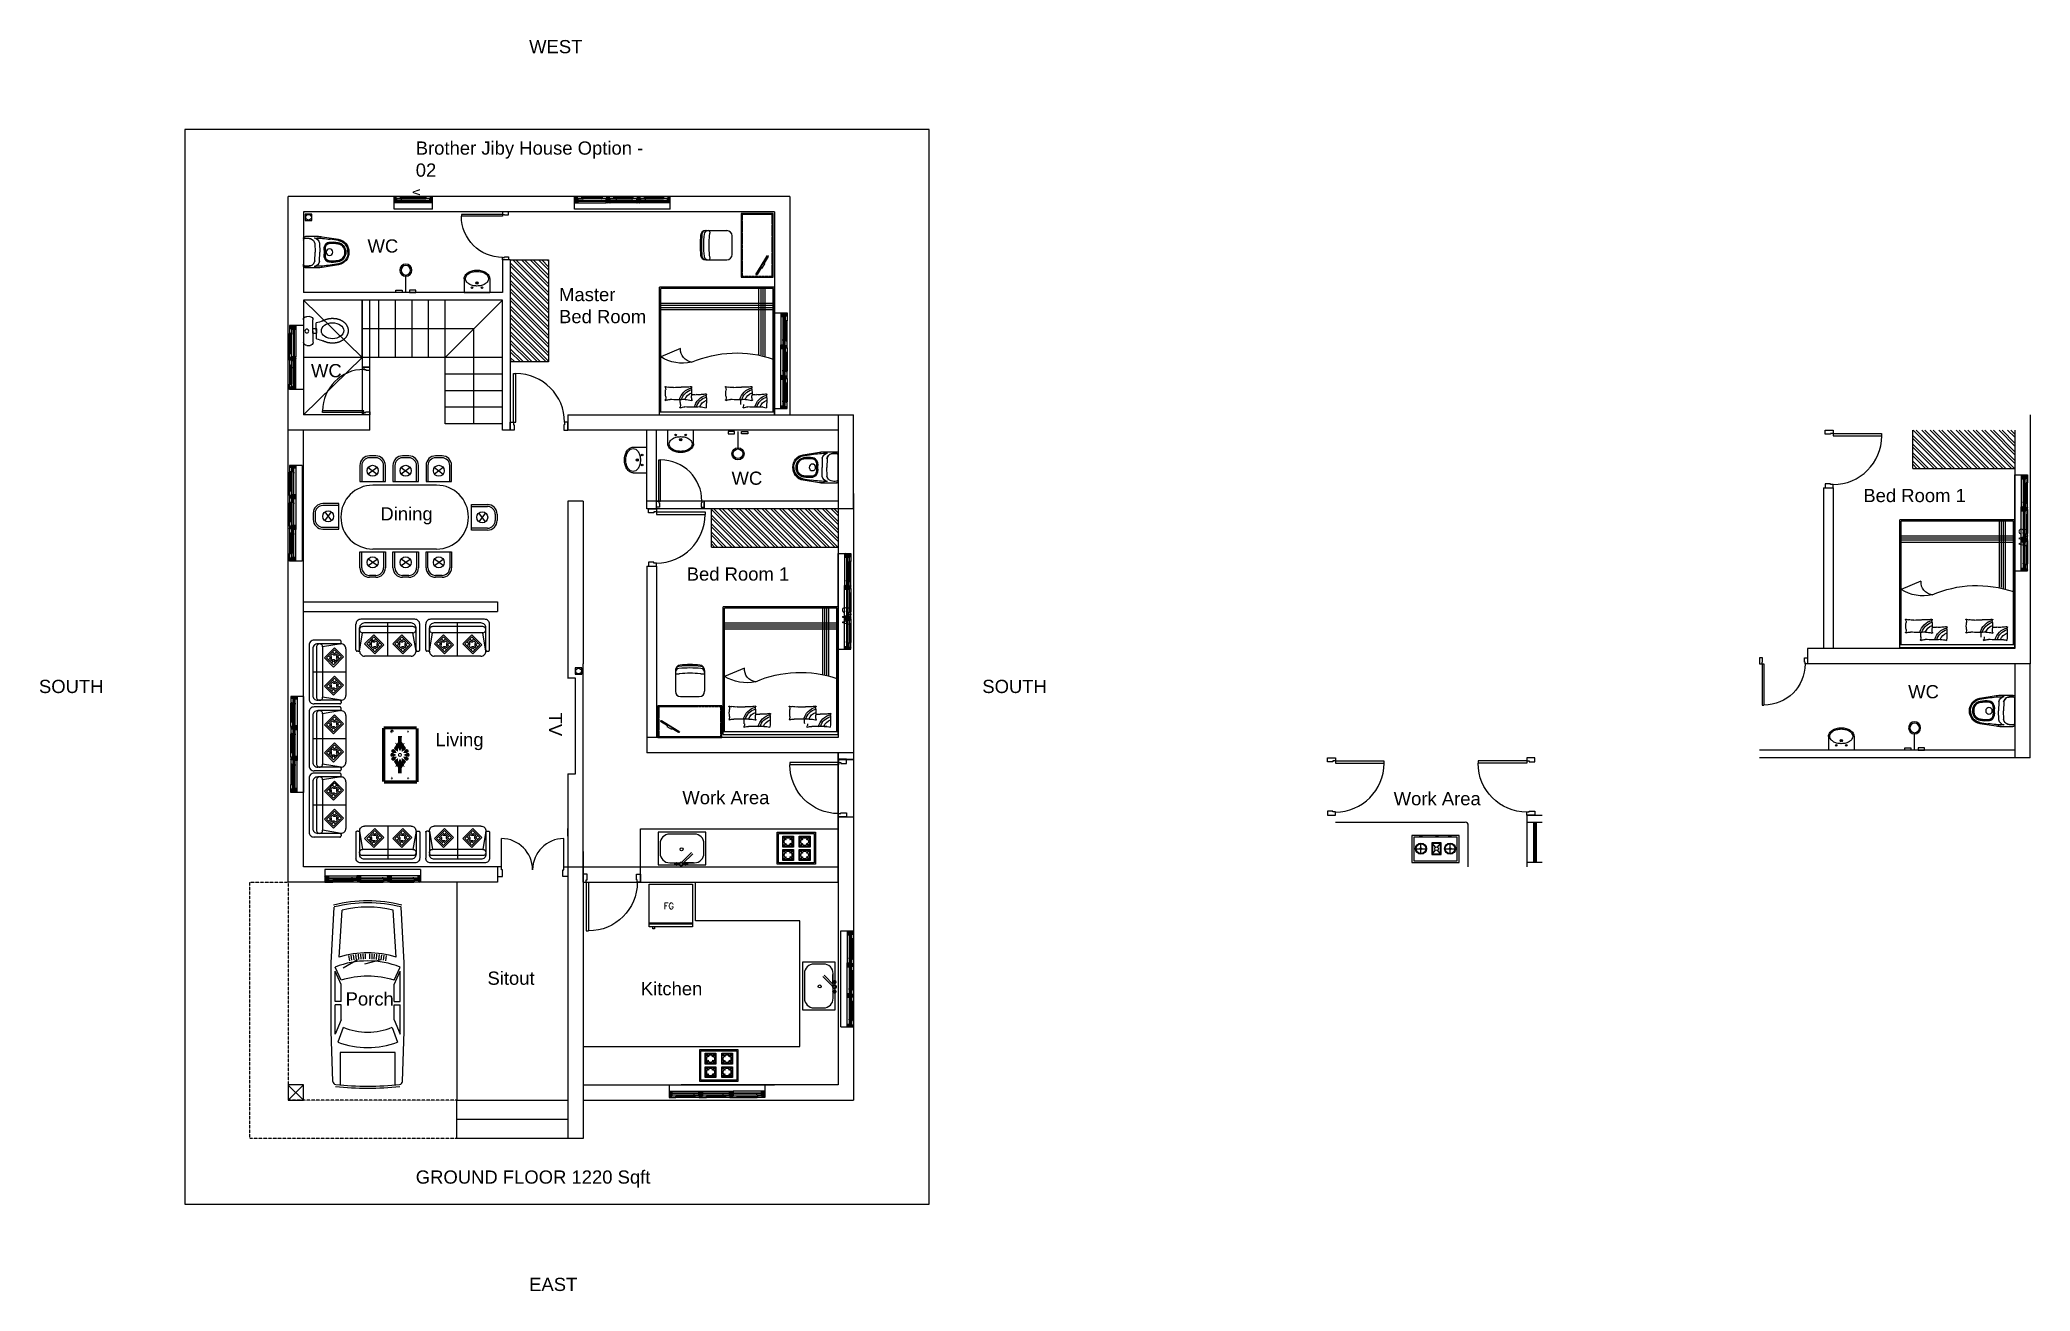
# Model space of a CAD drawing. Extents: x -4409 to 83729, y -39415 to 28842.
# Drawn here: x 52536 to 83729, y -39415 to -19811 of the extents above; entities that cross this region are included whole.
import ezdxf

# ---------------------------------------------------------------- set-up
doc = ezdxf.new("R2010")
doc.units = 0
doc.linetypes.add('AL_NOUR_CIVIL_DEFENSE$0$03', pattern=[0.375, 0.25, -0.125])
doc.linetypes.add('DASHED2', pattern=[0.375, 0.25, -0.125])
doc.layers.get('0').update_dxf_attribs({"linetype": 'CONTINUOUS'})
for name, color, linetype in [('12_TEXT', 54, 'CONTINUOUS'), ('1_WALL', 7, 'CONTINUOUS'), ('4_JOINERY', 217, 'CONTINUOUS'), ('5_FURNETURE', 35, 'CONTINUOUS'), ('71447', 6, 'CONTINUOUS'), ('A-WALL', 8, 'CONTINUOUS'), ('DOORS', 171, 'CONTINUOUS'), ('FIX', 161, 'CONTINUOUS'), ('FUR', 47, 'CONTINUOUS'), ('FURN', 9, 'CONTINUOUS'), ('FURNITURE', 5, 'CONTINUOUS'), ('GROVE', 187, 'CONTINUOUS'), ('HATCH', 8, 'CONTINUOUS'), ('ONEPAGE', 3, 'CONTINUOUS'), ('SANITARIOS', 159, 'CONTINUOUS'), ('WALL', 1, 'CONTINUOUS'), ('WALLS', 2, 'CONTINUOUS'), ('WWW_CADBLOCKSFREE_COM', 7, 'CONTINUOUS')]:
    doc.layers.add(name, color=color, linetype=linetype)
doc.styles.add('1-100', font='txt', dxfattribs={"height": 24})
doc.styles.add('SIMPLEX', font='simplex')
doc.styles.get("Standard").update_dxf_attribs({"font": 'arial.ttf'})

msp = doc.modelspace()

# ---------------------------------------------------------------- texts
at = {"layer": '12_TEXT', "color": 54, "linetype": 'CONTINUOUS', "extrusion": (0, 0, -1), "style": '1-100'}
for s, p in [('v', (-58378.868, -22248.851)), ('W3', (-83549.491, -27759.47)), ('W3', (-65109.696, -28989.47))]:
    msp.add_text(s, height=150, rotation=90, dxfattribs=at).set_placement(p)
at = {"layer": 'WWW_CADBLOCKSFREE_COM', "color": 7, "linetype": 'CONTINUOUS'}
for s, height, p in [('WEST', 206.8838, (60204.982, -20020.75)), ('WC', 206.8838, (57672.415, -23144.06)), ('WC', 206.8838, (56786.562, -25097.301)), ('WC', 206.8838, (63377.092, -26782.077)), ('Dining', 206.8838, (57874.202, -27340.202)), ('Bed Room 1', 206.8838, (81114.28, -27053.294)), ('Bed Room 1', 206.8838, (62674.485, -28283.294)), ('SOUTH', 206.8838, (52523.328, -30044.631)), ('SOUTH', 206.8838, (67307.459, -30044.631)), ('WC', 206.8838, (81816.887, -30127.203)), ('Living', 206.8838, (58736.687, -30877.526)), ('Work Area', 206.8838, (62606.175, -31785.543)), ('Work Area', 206.8838, (73753.974, -31802.341)), ('Sitout', 206.8838, (59551.987, -34615.063)), ('Kitchen', 206.8838, (61955.7, -34779.2)), ('Porch', 206.8838, (57329.057, -34940.037)), ('GROUND FLOOR 1220 Sqft', 206.88384, (58428.241, -37730.841)), ('EAST', 206.8838, (60204.982, -39412.325))]:
    msp.add_text(s, height=height, dxfattribs=at).set_placement(p)
msp.add_text('TV', height=206.8838, rotation=270, dxfattribs=at).set_placement((60515.811, -30351.328))

# ---------------------------------------------------------------- blocks, each defined once
blk = doc.blocks.new('*X64')
at = {"layer": '1_WALL', "color": 253, "linetype": 'CONTINUOUS'}
for p, q in [((82272, -26528), (81889, -26145)), ((82225, -26528), (81889, -26192)), ((82407, -26528), (81890, -26010)), ((82360, -26528), (81890, -26058)), ((82494, -26528), (81894, -25928)), ((82542, -26528), (81942, -25928)), ((82629, -26528), (82029, -25928)), ((82677, -26528), (82077, -25928)), ((82764, -26528), (82164, -25928)), ((82811, -26528), (82211, -25928)), ((82898, -26528), (82298, -25928)), ((82946, -26528), (82346, -25928)), ((83033, -26528), (82433, -25928)), ((83081, -26528), (82481, -25928)), ((83168, -26528), (82568, -25928)), ((83215, -26528), (82615, -25928)), ((83302, -26528), (82702, -25928)), ((83350, -26528), (82750, -25928)), ((83437, -26528), (82837, -25928)), ((83485, -26528), (82885, -25928)), ((83491, -26447), (82972, -25928)), ((83491, -26399), (83020, -25928)), ((83491, -26312), (83107, -25928)), ((83491, -26265), (83154, -25928)), ((83491, -26178), (83241, -25928)), ((83491, -26130), (83289, -25928)), ((83492, -26043), (83376, -25928)), ((83492, -25996), (83424, -25928)), ((82138, -26528), (81889, -26279)), ((82090, -26528), (81889, -26327)), ((82003, -26528), (81889, -26414)), ((81955, -26528), (81889, -26461))]:
    blk.add_line(p, q, dxfattribs=at)
blk = doc.blocks.new('*X65')
at = {"layer": '1_WALL', "color": 253, "linetype": 'CONTINUOUS'}
for p, q in [((60509, -23905), (59909, -23305)), ((60509, -23952), (59909, -23352)), ((60509, -23817), (59950, -23258)), ((60509, -23770), (59997, -23258)), ((60509, -23683), (60085, -23258)), ((60509, -23635), (60132, -23258)), ((60509, -23548), (60219, -23258)), ((60509, -23500), (60267, -23258)), ((60509, -23413), (60354, -23258)), ((60509, -23366), (60402, -23258)), ((60509, -23279), (60489, -23258)), ((60509, -24039), (59909, -23439)), ((60509, -24087), (59909, -23487)), ((60509, -24174), (59909, -23574)), ((60509, -24222), (59909, -23622)), ((60509, -24309), (59909, -23709)), ((60509, -24356), (59909, -23756)), ((60509, -24443), (59909, -23843)), ((60509, -24491), (59909, -23891)), ((60509, -24578), (59909, -23978)), ((60509, -24626), (59909, -24026)), ((60509, -24713), (59909, -24113)), ((60509, -24760), (59909, -24160)), ((60509, -24847), (59909, -24247)), ((60472, -24858), (59909, -24295)), ((60385, -24858), (59909, -24382)), ((60338, -24858), (59909, -24430)), ((60250, -24858), (59909, -24517)), ((60203, -24858), (59909, -24564)), ((60116, -24858), (59909, -24652)), ((60068, -24858), (59909, -24699)), ((59981, -24858), (59909, -24786)), ((59933, -24858), (59909, -24834))]:
    blk.add_line(p, q, dxfattribs=at)
blk = doc.blocks.new('A$C2A1E377A')
at = {"layer": 'FURNITURE'}
for p, q in [((-0.66, 0.127), (-0.66, 0.66)), ((-0.584, 0.127), (-0.584, 0.584)), ((-0.584, 0.102), (-0.521, 0.483)), ((-0.559, 0.762), (0.559, 0.762)), ((-0.521, 0.61), (0.521, 0.61)), ((-0.521, 0.483), (0.521, 0.483)), ((-0.483, 0.686), (0.483, 0.686)), ((0, 0), (0, 0.686)), ((0.584, 0.102), (0.521, 0.483)), ((0.584, 0.127), (0.584, 0.584)), ((0.66, 0.127), (0.66, 0.66)), ((-0.61, 0.102), (-0.635, 0.102)), ((-0.483, 0), (0.483, 0)), ((0.61, 0.102), (0.635, 0.102))]:
    blk.add_line(p, q, dxfattribs=at)
for points in [[(-0.66, 0.66), (-0.658, 0.68), (-0.653, 0.699), (-0.643, 0.717), (-0.631, 0.732), (-0.615, 0.745), (-0.598, 0.754), (-0.579, 0.76), (-0.559, 0.762)], [(-0.584, 0.584), (-0.582, 0.604), (-0.576, 0.623), (-0.567, 0.641), (-0.554, 0.656), (-0.539, 0.669), (-0.521, 0.678), (-0.502, 0.684), (-0.483, 0.686)], [(-0.584, 0.546), (-0.583, 0.558), (-0.579, 0.57), (-0.573, 0.581), (-0.566, 0.591), (-0.556, 0.599), (-0.545, 0.605), (-0.533, 0.608), (-0.521, 0.61)], [(-0.521, 0.483), (-0.533, 0.484), (-0.545, 0.487), (-0.556, 0.493), (-0.566, 0.501), (-0.573, 0.511), (-0.579, 0.522), (-0.583, 0.534), (-0.584, 0.546)], [(0.483, 0.686), (0.502, 0.684), (0.521, 0.678), (0.539, 0.669), (0.554, 0.656), (0.567, 0.641), (0.576, 0.623), (0.582, 0.604), (0.584, 0.584)], [(0.521, 0.61), (0.533, 0.608), (0.545, 0.605), (0.556, 0.599), (0.566, 0.591), (0.573, 0.581), (0.579, 0.57), (0.583, 0.558), (0.584, 0.546)], [(0.584, 0.546), (0.583, 0.534), (0.579, 0.522), (0.573, 0.511), (0.566, 0.501), (0.556, 0.493), (0.545, 0.487), (0.533, 0.484), (0.521, 0.483)], [(0.559, 0.762), (0.579, 0.76), (0.598, 0.754), (0.615, 0.745), (0.631, 0.732), (0.643, 0.717), (0.653, 0.699), (0.658, 0.68), (0.66, 0.66)], [(-0.635, 0.102), (-0.64, 0.102), (-0.645, 0.104), (-0.649, 0.106), (-0.653, 0.109), (-0.656, 0.113), (-0.658, 0.117), (-0.66, 0.122), (-0.66, 0.127)], [(-0.584, 0.127), (-0.585, 0.122), (-0.586, 0.117), (-0.588, 0.113), (-0.592, 0.109), (-0.595, 0.106), (-0.6, 0.104), (-0.605, 0.102), (-0.61, 0.102)], [(-0.483, 0), (-0.502, 0.002), (-0.521, 0.008), (-0.539, 0.017), (-0.554, 0.03), (-0.567, 0.045), (-0.576, 0.063), (-0.582, 0.082), (-0.584, 0.102)], [(0.584, 0.102), (0.582, 0.082), (0.576, 0.063), (0.567, 0.045), (0.554, 0.03), (0.539, 0.017), (0.521, 0.008), (0.502, 0.002), (0.483, 0)], [(0.61, 0.102), (0.605, 0.102), (0.6, 0.104), (0.595, 0.106), (0.592, 0.109), (0.588, 0.113), (0.586, 0.117), (0.585, 0.122), (0.584, 0.127)], [(0.66, 0.127), (0.66, 0.122), (0.658, 0.117), (0.656, 0.113), (0.653, 0.109), (0.649, 0.106), (0.645, 0.104), (0.64, 0.102), (0.635, 0.102)]]:
    blk.add_lwpolyline(points, dxfattribs=at)
blk = doc.blocks.new('A$C53E83560')
at = {"layer": 'FURN', "color": 39}
for p, q in [((-0.334, 0.317), (-0.375, 0.276)), ((-0.375, 0.276), (-0.354, 0.255)), ((-0.375, 0.193), (-0.354, 0.214)), ((-0.354, 0.172), (-0.375, 0.193)), ((-0.354, 0.255), (-0.354, 0.214)), ((-0.334, 0.193), (-0.354, 0.172)), ((-0.313, 0.296), (-0.334, 0.317)), ((-0.334, 0.193), (-0.292, 0.193)), ((-0.271, 0.296), (-0.313, 0.296)), ((-0.271, 0.172), (-0.292, 0.193)), ((-0.271, 0.296), (-0.251, 0.317)), ((-0.23, 0.214), (-0.271, 0.172)), ((-0.251, 0.317), (-0.23, 0.296)), ((-0.23, 0.296), (-0.251, 0.276)), ((-0.251, 0.234), (-0.251, 0.276)), ((-0.251, 0.234), (-0.23, 0.214)), ((0.251, 0.317), (0.209, 0.276)), ((0.209, 0.276), (0.23, 0.255)), ((0.209, 0.193), (0.23, 0.214)), ((0.23, 0.172), (0.209, 0.193)), ((0.23, 0.255), (0.23, 0.214)), ((0.251, 0.193), (0.23, 0.172)), ((0.271, 0.296), (0.251, 0.317)), ((0.251, 0.193), (0.292, 0.193)), ((0.313, 0.296), (0.271, 0.296)), ((0.313, 0.172), (0.292, 0.193)), ((0.313, 0.296), (0.334, 0.317)), ((0.354, 0.214), (0.313, 0.172)), ((0.334, 0.317), (0.354, 0.296)), ((0.354, 0.296), (0.334, 0.276)), ((0.334, 0.234), (0.334, 0.276)), ((0.334, 0.234), (0.354, 0.214))]:
    blk.add_line(p, q, dxfattribs=at)
at = {"layer": 'FURNITURE', "color": 39}
for p, q in [((-0.292, 0.442), (-0.499, 0.234)), ((-0.105, 0.255), (-0.292, 0.442)), ((0.292, 0.442), (0.085, 0.234)), ((0.479, 0.255), (0.292, 0.442)), ((-0.499, 0.234), (-0.313, 0.048)), ((-0.313, 0.048), (-0.105, 0.255)), ((0.085, 0.234), (0.271, 0.048)), ((0.271, 0.048), (0.479, 0.255))]:
    blk.add_line(p, q, dxfattribs=at)
at = {"layer": 'GROVE', "color": 39}
for p, q in [((-0.458, 0.234), (-0.292, 0.4)), ((-0.313, 0.089), (-0.458, 0.234)), ((-0.147, 0.255), (-0.313, 0.089)), ((-0.292, 0.4), (-0.147, 0.255)), ((0.126, 0.234), (0.292, 0.4)), ((0.271, 0.089), (0.126, 0.234)), ((0.437, 0.255), (0.271, 0.089)), ((0.292, 0.4), (0.437, 0.255))]:
    blk.add_line(p, q, dxfattribs=at)
at = {"layer": 'HATCH', "color": 39}
for p, q in [((-0.416, 0.276), (-0.375, 0.234)), ((-0.375, 0.234), (-0.416, 0.193)), ((-0.354, 0.131), (-0.313, 0.172)), ((-0.292, 0.317), (-0.334, 0.359)), ((-0.313, 0.172), (-0.271, 0.131)), ((-0.251, 0.359), (-0.292, 0.317)), ((-0.188, 0.296), (-0.23, 0.255)), ((-0.23, 0.255), (-0.188, 0.214)), ((0.168, 0.276), (0.209, 0.234)), ((0.209, 0.234), (0.168, 0.193)), ((0.23, 0.131), (0.271, 0.172)), ((0.292, 0.317), (0.251, 0.359)), ((0.271, 0.172), (0.313, 0.131)), ((0.334, 0.359), (0.292, 0.317)), ((0.396, 0.296), (0.354, 0.255)), ((0.354, 0.255), (0.396, 0.214))]:
    blk.add_line(p, q, dxfattribs=at)
at = {"layer": 'HATCH', "rotation": 359.999999999987}
blk.add_blockref('A$C2A1E377A', (0, 0), dxfattribs=at)
blk = doc.blocks.new('*U76')
at = {"layer": 'FUR', "color": 184, "linetype": 'CONTINUOUS'}
for points in [[(0.25, 0.755), (0.25, 0.755), (0.25, 0.755)], [(0.25, 0.755), (0.25, 0.755), (0.269, 0.722)], [(0.269, 0.722), (0.25, 0.755), (0.269, 0.746)], [(0.269, 0.696), (0.25, 0.695), (0.269, 0.722)], [(0.269, 0.696), (0.269, 0.746), (0.281, 0.697)], [(0.281, 0.697), (0.269, 0.746), (0.281, 0.74)], [(0.283, 0.697), (0.281, 0.74), (0.283, 0.743)], [(0.281, 0.697), (0.281, 0.74), (0.283, 0.697)], [(0.3, 0.667), (0.283, 0.743), (0.3, 0.768)], [(0.283, 0.697), (0.283, 0.743), (0.3, 0.667)], [(0.3, 0.702), (0.3, 0.731), (0.33, 0.716)]]:
    blk.add_solid(points, dxfattribs=at)
blk = doc.blocks.new('*U77')
at = {"layer": 'FUR', "linetype": 'CONTINUOUS'}
for points in [[(-0.258, 0.045), (-0.263, 0.048), (-0.258, 0.115)], [(-0.203, 0.014), (-0.258, 0.115), (-0.203, 0.152)], [(-0.258, 0.045), (-0.258, 0.115), (-0.203, 0.014)], [(-0.203, 0.014), (-0.203, 0.152), (-0.202, 0.013)], [(-0.202, 0.013), (-0.203, 0.152), (-0.202, 0.152)], [(-0.202, 0.013), (-0.202, 0.152), (-0.142, 0.013)], [(-0.142, 0.013), (-0.202, 0.152), (-0.142, 0.117)], [(-0.142, 0.013), (-0.142, 0.117), (-0.082, 0.013)]]:
    blk.add_solid(points, dxfattribs=at)
blk = doc.blocks.new('*U78')
at = {"layer": 'FUR', "color": 208, "linetype": 'CONTINUOUS'}
for points in [[(-0.038, 0.38), (-0.038, 0.554), (-0.038, 0.381)], [(-0.038, 0.381), (-0.038, 0.554), (-0.038, 0.554)], [(-0.038, 0.381), (-0.038, 0.554), (0.022, 0.467)]]:
    blk.add_solid(points, dxfattribs=at)
blk = doc.blocks.new('*U79')
at = {"layer": 'FUR', "color": 184, "linetype": 'CONTINUOUS'}
for points in [[(-0.14, 0.353), (-0.14, 0.353), (-0.14, 0.353)], [(-0.14, 0.353), (-0.14, 0.353), (-0.102, 0.287)], [(-0.102, 0.287), (-0.14, 0.353), (-0.102, 0.335)], [(-0.102, 0.236), (-0.14, 0.233), (-0.102, 0.287)], [(-0.102, 0.236), (-0.102, 0.335), (-0.078, 0.237)], [(-0.078, 0.237), (-0.102, 0.335), (-0.078, 0.323)], [(-0.073, 0.238), (-0.078, 0.323), (-0.073, 0.329)], [(-0.078, 0.237), (-0.078, 0.323), (-0.073, 0.238)], [(-0.038, 0.177), (-0.073, 0.329), (-0.038, 0.38)], [(-0.073, 0.238), (-0.073, 0.329), (-0.038, 0.177)], [(-0.038, 0.247), (-0.038, 0.304), (0.022, 0.276)], [(0.082, 0.247), (0.022, 0.276), (0.082, 0.304)], [(0.082, 0.177), (0.082, 0.38), (0.117, 0.238)], [(0.117, 0.238), (0.082, 0.38), (0.117, 0.329)], [(0.117, 0.238), (0.117, 0.329), (0.121, 0.237)], [(0.121, 0.237), (0.117, 0.329), (0.121, 0.323)], [(0.145, 0.236), (0.121, 0.323), (0.145, 0.335)], [(0.121, 0.237), (0.121, 0.323), (0.145, 0.236)], [(0.145, 0.287), (0.145, 0.335), (0.183, 0.353)], [(0.183, 0.353), (0.145, 0.335), (0.183, 0.353)], [(0.145, 0.236), (0.145, 0.287), (0.183, 0.233)], [(0.183, 0.353), (0.183, 0.353), (0.183, 0.353)], [(-0.102, -0.381), (-0.14, -0.326), (-0.102, -0.329)], [(-0.102, -0.428), (-0.14, -0.446), (-0.102, -0.381)], [(-0.14, -0.446), (-0.14, -0.446), (-0.102, -0.428)], [(-0.14, -0.446), (-0.14, -0.446), (-0.14, -0.446)], [(-0.102, -0.428), (-0.102, -0.329), (-0.078, -0.417)], [(-0.078, -0.417), (-0.102, -0.329), (-0.078, -0.331)], [(-0.078, -0.417), (-0.078, -0.331), (-0.073, -0.423)], [(-0.073, -0.423), (-0.078, -0.331), (-0.073, -0.331)], [(-0.038, -0.474), (-0.073, -0.331), (-0.038, -0.271)], [(-0.073, -0.423), (-0.073, -0.331), (-0.038, -0.474)], [(-0.038, -0.398), (-0.038, -0.341), (0.022, -0.369)], [(0.082, -0.398), (0.022, -0.369), (0.082, -0.341)], [(0.082, -0.474), (0.082, -0.271), (0.117, -0.423)], [(0.117, -0.423), (0.082, -0.271), (0.117, -0.331)], [(0.117, -0.423), (0.117, -0.331), (0.121, -0.417)], [(0.121, -0.417), (0.117, -0.331), (0.121, -0.331)], [(0.145, -0.428), (0.121, -0.331), (0.145, -0.329)], [(0.121, -0.417), (0.121, -0.331), (0.145, -0.428)], [(0.145, -0.381), (0.145, -0.329), (0.183, -0.326)], [(0.145, -0.428), (0.145, -0.381), (0.183, -0.446)], [(0.183, -0.446), (0.145, -0.381), (0.183, -0.446)], [(0.183, -0.446), (0.183, -0.446), (0.183, -0.446)]]:
    blk.add_solid(points, dxfattribs=at)
blk = doc.blocks.new('*U80')
at = {"layer": 'FUR', "color": 39, "linetype": 'CONTINUOUS'}
for points in [[(0.022, 0.276), (-0.038, 0.38), (0.022, 0.467)], [(-0.038, 0.304), (-0.038, 0.38), (0.022, 0.276)], [(0.022, 0.276), (0.022, 0.467), (0.082, 0.304)], [(0.082, 0.304), (0.022, 0.467), (0.082, 0.38)]]:
    blk.add_solid(points, dxfattribs=at)
blk = doc.blocks.new('*U81')
at = {"layer": 'FUR', "color": 39, "linetype": 'CONTINUOUS'}
for points in [[(0.022, 0.073), (-0.038, 0.247), (0.022, 0.276)], [(-0.038, 0.177), (-0.038, 0.247), (0.022, 0.073)], [(0.022, 0.073), (0.022, 0.276), (0.082, 0.177)], [(0.082, 0.177), (0.022, 0.276), (0.082, 0.247)]]:
    blk.add_solid(points, dxfattribs=at)
blk = doc.blocks.new('*U82')
at = {"layer": 'FUR', "color": 208, "linetype": 'CONTINUOUS'}
for points in [[(0.081, 0.381), (0.022, 0.467), (0.081, 0.554)], [(0.081, 0.381), (0.081, 0.554), (0.082, 0.38)], [(0.082, 0.38), (0.081, 0.554), (0.082, 0.554)]]:
    blk.add_solid(points, dxfattribs=at)
blk = doc.blocks.new('*U83')
at = {"layer": 'FUR', "color": 39, "linetype": 'CONTINUOUS'}
for points in [[(0.022, 0.467), (-0.038, 0.554), (0.022, 0.554)], [(0.022, 0.467), (0.022, 0.554), (0.081, 0.554)]]:
    blk.add_solid(points, dxfattribs=at)
blk = doc.blocks.new('*U84')
at = {"layer": 'FUR', "color": 184, "linetype": 'CONTINUOUS'}
for points in [[(-0.257, 0.702), (-0.287, 0.716), (-0.257, 0.731)], [(-0.257, 0.667), (-0.257, 0.768), (-0.24, 0.697)], [(-0.24, 0.697), (-0.257, 0.768), (-0.24, 0.743)], [(-0.24, 0.697), (-0.24, 0.743), (-0.238, 0.697)], [(-0.238, 0.697), (-0.24, 0.743), (-0.238, 0.74)], [(-0.225, 0.696), (-0.238, 0.74), (-0.225, 0.746)], [(-0.238, 0.697), (-0.238, 0.74), (-0.225, 0.696)], [(-0.225, 0.722), (-0.225, 0.746), (-0.207, 0.755)], [(-0.207, 0.755), (-0.225, 0.746), (-0.207, 0.755)], [(-0.225, 0.696), (-0.225, 0.722), (-0.207, 0.695)], [(-0.207, 0.755), (-0.207, 0.755), (-0.207, 0.755)]]:
    blk.add_solid(points, dxfattribs=at)
blk = doc.blocks.new('*U85')
at = {"layer": 'FUR', "color": 25, "linetype": 'CONTINUOUS'}
for points in [[(-0.272, -0.107), (-0.301, -0.047), (-0.272, 0.013)], [(-0.272, -0.107), (-0.272, 0.013), (-0.202, -0.107)], [(-0.202, -0.107), (-0.272, 0.013), (-0.202, 0.013)], [(-0.202, -0.107), (-0.202, 0.013), (-0.098, -0.047)]]:
    blk.add_solid(points, dxfattribs=at)
blk = doc.blocks.new('*U86')
at = {"layer": 'FUR', "color": 25, "linetype": 'CONTINUOUS'}
for points in [[(-0.142, 0.117), (-0.177, 0.178), (-0.142, 0.229)], [(-0.14, 0.116), (-0.142, 0.229), (-0.14, 0.233)], [(-0.142, 0.117), (-0.142, 0.229), (-0.14, 0.116)], [(-0.073, 0.077), (-0.14, 0.233), (-0.073, 0.238)], [(-0.14, 0.116), (-0.14, 0.233), (-0.073, 0.077)], [(-0.073, 0.077), (-0.073, 0.238), (-0.038, 0.057)], [(-0.038, 0.057), (-0.073, 0.238), (-0.038, 0.177)]]:
    blk.add_solid(points, dxfattribs=at)
blk = doc.blocks.new('*U87')
at = {"layer": 'FUR', "linetype": 'CONTINUOUS'}
for points in [[(0.186, -0.211), (0.126, -0.107), (0.186, -0.107)], [(0.186, -0.211), (0.186, -0.107), (0.246, -0.245)], [(0.246, -0.245), (0.186, -0.107), (0.246, -0.107)], [(0.246, -0.245), (0.246, -0.107), (0.246, -0.246)], [(0.246, -0.246), (0.246, -0.107), (0.246, -0.107)], [(0.246, -0.246), (0.246, -0.107), (0.301, -0.208)], [(0.301, -0.208), (0.246, -0.107), (0.301, -0.139)], [(0.301, -0.208), (0.301, -0.139), (0.306, -0.142)]]:
    blk.add_solid(points, dxfattribs=at)
blk = doc.blocks.new('*U88')
at = {"layer": 'FUR', "linetype": 'CONTINUOUS'}
for points in [[(0.186, 0.013), (0.126, 0.013), (0.186, 0.117)], [(0.246, 0.013), (0.186, 0.117), (0.246, 0.152)], [(0.186, 0.013), (0.186, 0.117), (0.246, 0.013)], [(0.246, 0.013), (0.246, 0.152), (0.246, 0.014)], [(0.246, 0.014), (0.246, 0.152), (0.246, 0.152)], [(0.246, 0.014), (0.246, 0.152), (0.301, 0.045)], [(0.301, 0.045), (0.246, 0.152), (0.301, 0.115)], [(0.301, 0.045), (0.301, 0.115), (0.306, 0.048)]]:
    blk.add_solid(points, dxfattribs=at)
blk = doc.blocks.new('*U89')
at = {"layer": 'FUR', "linetype": 'CONTINUOUS'}
for points in [[(-0.258, -0.208), (-0.263, -0.142), (-0.258, -0.139)], [(-0.203, -0.246), (-0.258, -0.139), (-0.203, -0.107)], [(-0.258, -0.208), (-0.258, -0.139), (-0.203, -0.246)], [(-0.203, -0.246), (-0.203, -0.107), (-0.202, -0.245)], [(-0.202, -0.245), (-0.203, -0.107), (-0.202, -0.107)], [(-0.202, -0.245), (-0.202, -0.107), (-0.142, -0.211)], [(-0.142, -0.211), (-0.202, -0.107), (-0.142, -0.107)], [(-0.142, -0.211), (-0.142, -0.107), (-0.082, -0.107)]]:
    blk.add_solid(points, dxfattribs=at)
blk = doc.blocks.new('*U90')
at = {"layer": 'FUR', "color": 208, "linetype": 'CONTINUOUS'}
for points in [[(-0.038, -0.648), (-0.038, -0.474), (-0.038, -0.648)], [(-0.038, -0.648), (-0.038, -0.474), (-0.038, -0.474)], [(-0.038, -0.648), (-0.038, -0.474), (0.022, -0.561)]]:
    blk.add_solid(points, dxfattribs=at)
blk = doc.blocks.new('*U91')
at = {"layer": 'FUR', "color": 39, "linetype": 'CONTINUOUS'}
for points in [[(0.022, -0.561), (-0.038, -0.398), (0.022, -0.369)], [(-0.038, -0.474), (-0.038, -0.398), (0.022, -0.561)], [(0.022, -0.561), (0.022, -0.369), (0.082, -0.474)], [(0.082, -0.474), (0.022, -0.369), (0.082, -0.398)]]:
    blk.add_solid(points, dxfattribs=at)
blk = doc.blocks.new('*U92')
at = {"layer": 'FUR', "color": 39, "linetype": 'CONTINUOUS'}
for points in [[(0.022, -0.369), (-0.038, -0.271), (0.022, -0.167)], [(-0.038, -0.341), (-0.038, -0.271), (0.022, -0.369)], [(0.022, -0.369), (0.022, -0.167), (0.082, -0.341)], [(0.082, -0.341), (0.022, -0.167), (0.082, -0.271)]]:
    blk.add_solid(points, dxfattribs=at)
blk = doc.blocks.new('*U93')
at = {"layer": 'FUR', "color": 184, "linetype": 'CONTINUOUS'}
for points in [[(-0.013, -0.107), (-0.022, -0.003), (-0.013, 0.013)], [(-0.013, -0.107), (-0.013, 0.013), (-0.008, -0.107)], [(-0.008, -0.107), (-0.013, 0.013), (-0.008, 0.013)], [(-0.008, -0.047), (-0.008, 0.013), (-0.008, -0.041)], [(-0.008, -0.041), (-0.008, 0.013), (-0.008, 0.013)], [(-0.008, -0.041), (-0.008, 0.013), (-0.006, -0.035)], [(-0.006, -0.035), (-0.008, 0.013), (-0.006, 0.013)], [(-0.006, -0.035), (-0.006, 0.013), (-0.003, -0.03)], [(-0.003, -0.03), (-0.006, 0.013), (-0.003, 0.013)], [(-0.003, -0.03), (-0.003, 0.013), (0, -0.026)], [(0, -0.026), (-0.003, 0.013), (0, 0.013)], [(0, -0.026), (0, 0.013), (0.005, -0.022)], [(0.005, -0.022), (0, 0.013), (0.005, 0.013)], [(0.005, -0.022), (0.005, 0.013), (0.006, -0.022)], [(0.006, -0.022), (0.005, 0.013), (0.006, 0.013)], [(0.01, -0.019), (0.006, 0.013), (0.01, 0.016)], [(0.006, -0.022), (0.006, 0.013), (0.01, -0.019)], [(0.016, -0.017), (0.01, 0.016), (0.016, 0.019)], [(0.01, -0.019), (0.01, 0.016), (0.016, -0.017)], [(0.022, -0.017), (0.016, 0.019), (0.022, 0.023)], [(0.016, -0.017), (0.016, 0.019), (0.022, -0.017)], [(0.022, -0.017), (0.022, 0.023), (0.027, -0.017)], [(0.027, -0.017), (0.022, 0.023), (0.027, 0.019)], [(0.027, -0.017), (0.027, 0.019), (0.033, -0.019)], [(0.033, -0.019), (0.027, 0.019), (0.033, 0.016)], [(0.033, -0.019), (0.033, 0.016), (0.038, -0.022)], [(0.038, -0.022), (0.033, 0.016), (0.038, 0.013)], [(0.038, -0.022), (0.038, 0.013), (0.038, -0.022)], [(0.038, -0.022), (0.038, 0.013), (0.038, 0.013)], [(0.038, -0.022), (0.038, 0.013), (0.043, -0.026)], [(0.043, -0.026), (0.038, 0.013), (0.043, 0.013)], [(0.043, -0.026), (0.043, 0.013), (0.047, -0.03)], [(0.047, -0.03), (0.043, 0.013), (0.047, 0.013)], [(0.047, -0.03), (0.047, 0.013), (0.049, -0.035)], [(0.049, -0.035), (0.047, 0.013), (0.049, 0.013)], [(0.049, -0.035), (0.049, 0.013), (0.051, -0.041)], [(0.051, -0.041), (0.049, 0.013), (0.051, 0.013)], [(0.051, -0.041), (0.051, 0.013), (0.052, -0.047)], [(0.052, -0.047), (0.051, 0.013), (0.052, 0.013)], [(0.052, -0.107), (0.052, 0.013), (0.056, -0.107)], [(0.056, -0.107), (0.052, 0.013), (0.056, 0.013)], [(0.056, -0.107), (0.056, 0.013), (0.066, -0.091)], [(0.066, -0.091), (0.056, 0.013), (0.066, -0.003)], [(-0.038, -0.063), (-0.048, -0.047), (-0.038, -0.031)], [(-0.022, -0.091), (-0.038, -0.012), (-0.022, -0.003)], [(-0.038, -0.081), (-0.038, -0.012), (-0.022, -0.091)], [(-0.022, -0.091), (-0.022, -0.003), (-0.013, -0.107)], [(-0.008, -0.107), (-0.008, -0.047), (-0.008, -0.107)], [(-0.008, -0.107), (-0.008, -0.047), (-0.008, -0.053)], [(-0.008, -0.107), (-0.008, -0.053), (-0.006, -0.107)], [(-0.006, -0.107), (-0.008, -0.053), (-0.006, -0.058)], [(-0.006, -0.107), (-0.006, -0.058), (-0.003, -0.107)], [(-0.003, -0.107), (-0.006, -0.058), (-0.003, -0.063)], [(-0.003, -0.107), (-0.003, -0.063), (0, -0.107)], [(0, -0.107), (-0.003, -0.063), (0, -0.068)], [(0, -0.107), (0, -0.068), (0.005, -0.107)], [(0.005, -0.107), (0, -0.068), (0.005, -0.072)], [(0.005, -0.107), (0.005, -0.072), (0.006, -0.107)], [(0.006, -0.107), (0.005, -0.072), (0.006, -0.072)], [(0.006, -0.107), (0.006, -0.072), (0.01, -0.109)], [(0.01, -0.109), (0.006, -0.072), (0.01, -0.074)], [(0.01, -0.109), (0.01, -0.074), (0.016, -0.113)], [(0.016, -0.113), (0.01, -0.074), (0.016, -0.076)], [(0.016, -0.113), (0.016, -0.076), (0.022, -0.116)], [(0.022, -0.116), (0.016, -0.076), (0.022, -0.077)], [(0.027, -0.113), (0.022, -0.077), (0.027, -0.076)], [(0.022, -0.116), (0.022, -0.077), (0.027, -0.113)], [(0.033, -0.109), (0.027, -0.076), (0.033, -0.074)], [(0.027, -0.113), (0.027, -0.076), (0.033, -0.109)], [(0.038, -0.107), (0.033, -0.074), (0.038, -0.072)], [(0.033, -0.109), (0.033, -0.074), (0.038, -0.107)], [(0.043, -0.107), (0.038, -0.072), (0.043, -0.068)], [(0.038, -0.107), (0.038, -0.072), (0.038, -0.107)], [(0.038, -0.107), (0.038, -0.072), (0.038, -0.072)], [(0.038, -0.107), (0.038, -0.072), (0.043, -0.107)], [(0.047, -0.107), (0.043, -0.068), (0.047, -0.063)], [(0.043, -0.107), (0.043, -0.068), (0.047, -0.107)], [(0.049, -0.107), (0.047, -0.063), (0.049, -0.058)], [(0.047, -0.107), (0.047, -0.063), (0.049, -0.107)], [(0.051, -0.107), (0.049, -0.058), (0.051, -0.053)], [(0.049, -0.107), (0.049, -0.058), (0.051, -0.107)], [(0.052, -0.107), (0.051, -0.053), (0.052, -0.047)], [(0.051, -0.107), (0.051, -0.053), (0.052, -0.107)], [(0.066, -0.091), (0.066, -0.003), (0.082, -0.081)], [(0.082, -0.081), (0.066, -0.003), (0.082, -0.012)], [(0.082, -0.063), (0.082, -0.031), (0.091, -0.047)]]:
    blk.add_solid(points, dxfattribs=at)
blk = doc.blocks.new('*U94')
at = {"layer": 'FUR', "color": 25, "linetype": 'CONTINUOUS'}
for points in [[(0.082, -0.271), (0.082, -0.151), (0.117, -0.331)], [(0.117, -0.331), (0.082, -0.151), (0.117, -0.171)], [(0.117, -0.331), (0.117, -0.171), (0.183, -0.326)], [(0.183, -0.326), (0.117, -0.171), (0.183, -0.209)], [(0.183, -0.326), (0.183, -0.209), (0.186, -0.322)], [(0.186, -0.322), (0.183, -0.209), (0.186, -0.211)], [(0.186, -0.322), (0.186, -0.211), (0.221, -0.271)]]:
    blk.add_solid(points, dxfattribs=at)
blk = doc.blocks.new('*U95')
at = {"layer": 'FUR', "color": 25, "linetype": 'CONTINUOUS'}
for points in [[(-0.142, -0.322), (-0.177, -0.271), (-0.142, -0.211)], [(-0.14, -0.326), (-0.142, -0.211), (-0.14, -0.209)], [(-0.142, -0.322), (-0.142, -0.211), (-0.14, -0.326)], [(-0.073, -0.331), (-0.14, -0.209), (-0.073, -0.171)], [(-0.14, -0.326), (-0.14, -0.209), (-0.073, -0.331)], [(-0.038, -0.271), (-0.073, -0.171), (-0.038, -0.151)], [(-0.073, -0.331), (-0.073, -0.171), (-0.038, -0.271)]]:
    blk.add_solid(points, dxfattribs=at)
blk = doc.blocks.new('*U96')
at = {"layer": 'FUR', "color": 25, "linetype": 'CONTINUOUS'}
for points in [[(0.246, -0.107), (0.142, -0.047), (0.246, 0.013)], [(0.246, -0.107), (0.246, 0.013), (0.316, -0.107)], [(0.316, -0.107), (0.246, 0.013), (0.316, 0.013)], [(0.316, -0.107), (0.316, 0.013), (0.344, -0.047)]]:
    blk.add_solid(points, dxfattribs=at)
blk = doc.blocks.new('*U97')
at = {"layer": 'FUR', "color": 25, "linetype": 'CONTINUOUS'}
for points in [[(0.117, 0.077), (0.082, 0.177), (0.117, 0.238)], [(0.082, 0.057), (0.082, 0.177), (0.117, 0.077)], [(0.117, 0.077), (0.117, 0.238), (0.183, 0.116)], [(0.183, 0.116), (0.117, 0.238), (0.183, 0.233)], [(0.183, 0.116), (0.183, 0.233), (0.186, 0.117)], [(0.186, 0.117), (0.183, 0.233), (0.186, 0.229)], [(0.186, 0.117), (0.186, 0.229), (0.221, 0.178)]]:
    blk.add_solid(points, dxfattribs=at)
blk = doc.blocks.new('*U98')
at = {"layer": 'FUR', "color": 39, "linetype": 'CONTINUOUS'}
for points in [[(0.022, -0.648), (-0.038, -0.648), (0.022, -0.561)], [(0.022, -0.648), (0.022, -0.561), (0.081, -0.648)]]:
    blk.add_solid(points, dxfattribs=at)
blk = doc.blocks.new('*U99')
at = {"layer": 'FUR', "color": 208, "linetype": 'CONTINUOUS'}
for points in [[(0.081, -0.648), (0.022, -0.561), (0.081, -0.474)], [(0.081, -0.648), (0.081, -0.474), (0.082, -0.648)], [(0.082, -0.648), (0.081, -0.474), (0.082, -0.474)]]:
    blk.add_solid(points, dxfattribs=at)
blk = doc.blocks.new('*U100')
at = {"layer": 'FUR', "color": 184, "linetype": 'CONTINUOUS'}
for points in [[(-0.257, -0.824), (-0.287, -0.809), (-0.257, -0.795)], [(-0.257, -0.861), (-0.257, -0.76), (-0.24, -0.836)], [(-0.24, -0.836), (-0.257, -0.76), (-0.24, -0.79)], [(-0.24, -0.836), (-0.24, -0.79), (-0.238, -0.833)], [(-0.238, -0.833), (-0.24, -0.79), (-0.238, -0.79)], [(-0.225, -0.839), (-0.238, -0.79), (-0.225, -0.789)], [(-0.238, -0.833), (-0.238, -0.79), (-0.225, -0.839)], [(-0.225, -0.815), (-0.225, -0.789), (-0.207, -0.788)], [(-0.225, -0.839), (-0.225, -0.815), (-0.207, -0.848)], [(-0.207, -0.848), (-0.225, -0.815), (-0.207, -0.848)], [(-0.207, -0.848), (-0.207, -0.848), (-0.207, -0.848)]]:
    blk.add_solid(points, dxfattribs=at)
blk = doc.blocks.new('*U101')
at = {"layer": 'FUR', "color": 184, "linetype": 'CONTINUOUS'}
for points in [[(0.269, -0.816), (0.25, -0.788), (0.269, -0.79)], [(0.269, -0.839), (0.25, -0.848), (0.269, -0.816)], [(0.25, -0.848), (0.25, -0.848), (0.269, -0.839)], [(0.25, -0.848), (0.25, -0.848), (0.25, -0.848)], [(0.269, -0.839), (0.269, -0.79), (0.281, -0.833)], [(0.281, -0.833), (0.269, -0.79), (0.281, -0.791)], [(0.281, -0.833), (0.281, -0.791), (0.283, -0.836)], [(0.283, -0.836), (0.281, -0.791), (0.283, -0.791)], [(0.3, -0.862), (0.283, -0.791), (0.3, -0.76)], [(0.283, -0.836), (0.283, -0.791), (0.3, -0.862)], [(0.3, -0.824), (0.3, -0.795), (0.33, -0.81)]]:
    blk.add_solid(points, dxfattribs=at)
blk = doc.blocks.new('A$C6F7D4C5F')
at = {"layer": 'FUR'}
for p, q in [((-0.49, 0.81), (-0.565, 0.81)), ((-0.49, 0.772), (-0.565, 0.772)), ((-0.49, 0.735), (-0.565, 0.735)), ((-0.49, 0.697), (-0.565, 0.697)), ((-0.49, 0.66), (-0.565, 0.66)), ((-0.49, 0.81), (-0.49, 0.884)), ((-0.453, 0.81), (-0.453, 0.884)), ((-0.415, 0.81), (-0.415, 0.884)), ((-0.378, 0.81), (-0.378, 0.884)), ((-0.34, 0.81), (-0.34, 0.884)), ((-0.303, 0.81), (-0.303, 0.884)), ((-0.286, 0.716), (-0.26, 0.728)), ((-0.265, 0.81), (-0.265, 0.884)), ((-0.26, 0.728), (-0.261, 0.775)), ((-0.261, 0.775), (-0.235, 0.742)), ((-0.235, 0.742), (-0.206, 0.759)), ((-0.228, 0.81), (-0.228, 0.884)), ((-0.206, 0.759), (-0.225, 0.722)), ((-0.19, 0.81), (-0.19, 0.884)), ((-0.153, 0.81), (-0.153, 0.884)), ((-0.116, 0.81), (-0.116, 0.884)), ((-0.078, 0.81), (-0.078, 0.884)), ((-0.041, 0.81), (-0.041, 0.884)), ((-0.003, 0.81), (-0.003, 0.884)), ((0.034, 0.81), (0.034, 0.884)), ((0.072, 0.81), (0.072, 0.884)), ((0.109, 0.81), (0.109, 0.884)), ((0.147, 0.81), (0.147, 0.884)), ((0.184, 0.81), (0.184, 0.884)), ((0.222, 0.81), (0.222, 0.884)), ((0.259, 0.81), (0.259, 0.884)), ((0.296, 0.81), (0.296, 0.884)), ((0.334, 0.81), (0.334, 0.884)), ((0.371, 0.81), (0.371, 0.884)), ((0.409, 0.81), (0.409, 0.884)), ((0.446, 0.81), (0.446, 0.884)), ((0.484, 0.81), (0.484, 0.884)), ((0.521, 0.81), (0.521, 0.884)), ((0.559, 0.81), (0.559, 0.884)), ((0.559, 0.81), (0.634, 0.81)), ((0.559, 0.772), (0.634, 0.772)), ((0.559, 0.735), (0.634, 0.735)), ((0.559, 0.697), (0.634, 0.697)), ((0.559, 0.66), (0.634, 0.66)), ((-0.49, 0.622), (-0.565, 0.622)), ((-0.49, 0.585), (-0.565, 0.585)), ((-0.49, 0.547), (-0.565, 0.547)), ((-0.49, 0.51), (-0.565, 0.51)), ((-0.49, 0.472), (-0.565, 0.472)), ((-0.49, 0.435), (-0.565, 0.435)), ((-0.49, 0.398), (-0.565, 0.398)), ((-0.49, 0.36), (-0.565, 0.36)), ((-0.49, 0.323), (-0.565, 0.323)), ((-0.49, 0.285), (-0.565, 0.285)), ((-0.49, 0.248), (-0.565, 0.248)), ((-0.49, 0.21), (-0.565, 0.21)), ((-0.49, 0.173), (-0.565, 0.173)), ((-0.49, 0.135), (-0.565, 0.135)), ((-0.49, 0.098), (-0.565, 0.098)), ((-0.49, 0.06), (-0.565, 0.06)), ((-0.49, 0.023), (-0.565, 0.023)), ((-0.038, 0.554), (0.082, 0.554)), ((0.559, 0.622), (0.634, 0.622)), ((0.559, 0.585), (0.634, 0.585)), ((0.559, 0.547), (0.634, 0.547)), ((0.559, 0.51), (0.634, 0.51)), ((0.559, 0.472), (0.634, 0.472)), ((0.559, 0.435), (0.634, 0.435)), ((0.559, 0.398), (0.634, 0.398)), ((0.559, 0.36), (0.634, 0.36)), ((0.559, 0.323), (0.634, 0.323)), ((0.559, 0.285), (0.634, 0.285)), ((0.559, 0.248), (0.634, 0.248)), ((0.559, 0.21), (0.634, 0.21)), ((0.559, 0.173), (0.634, 0.173)), ((0.559, 0.135), (0.634, 0.135)), ((0.559, 0.098), (0.634, 0.098)), ((0.559, 0.06), (0.634, 0.06)), ((0.559, 0.023), (0.634, 0.023)), ((-0.49, -0.014), (-0.565, -0.014)), ((-0.49, -0.052), (-0.565, -0.052)), ((-0.49, -0.089), (-0.565, -0.089)), ((-0.49, -0.127), (-0.565, -0.127)), ((-0.49, -0.164), (-0.565, -0.164)), ((-0.49, -0.202), (-0.565, -0.202)), ((-0.49, -0.239), (-0.565, -0.239)), ((-0.49, -0.277), (-0.565, -0.277)), ((-0.49, -0.314), (-0.565, -0.314)), ((-0.49, -0.351), (-0.565, -0.351)), ((-0.49, -0.389), (-0.565, -0.389)), ((-0.49, -0.426), (-0.565, -0.426)), ((-0.49, -0.464), (-0.565, -0.464)), ((-0.49, -0.501), (-0.565, -0.501)), ((-0.49, -0.539), (-0.565, -0.539)), ((-0.49, -0.576), (-0.565, -0.576)), ((-0.49, -0.614), (-0.565, -0.614)), ((-0.49, -0.651), (-0.565, -0.651)), ((0.559, -0.014), (0.634, -0.014)), ((0.559, -0.052), (0.634, -0.052)), ((0.559, -0.089), (0.634, -0.089)), ((0.559, -0.127), (0.634, -0.127)), ((0.559, -0.164), (0.634, -0.164)), ((0.559, -0.202), (0.634, -0.202)), ((0.559, -0.239), (0.634, -0.239)), ((0.559, -0.277), (0.634, -0.277)), ((0.559, -0.314), (0.634, -0.314)), ((0.559, -0.351), (0.634, -0.351)), ((0.559, -0.389), (0.634, -0.389)), ((0.559, -0.426), (0.634, -0.426)), ((0.559, -0.464), (0.634, -0.464)), ((0.559, -0.501), (0.634, -0.501)), ((0.559, -0.539), (0.634, -0.539)), ((0.559, -0.576), (0.634, -0.576)), ((0.559, -0.614), (0.634, -0.614)), ((0.559, -0.651), (0.634, -0.651)), ((-0.49, -0.689), (-0.565, -0.689)), ((-0.49, -0.726), (-0.565, -0.726)), ((-0.49, -0.763), (-0.565, -0.763)), ((-0.49, -0.801), (-0.565, -0.801)), ((-0.49, -0.838), (-0.565, -0.838)), ((-0.49, -0.876), (-0.565, -0.876)), ((-0.49, -0.913), (-0.565, -0.913)), ((-0.49, -0.913), (-0.49, -0.988)), ((-0.453, -0.913), (-0.453, -0.988)), ((-0.415, -0.913), (-0.415, -0.988)), ((-0.378, -0.913), (-0.378, -0.988)), ((-0.34, -0.913), (-0.34, -0.988)), ((-0.303, -0.913), (-0.303, -0.988)), ((-0.265, -0.913), (-0.265, -0.988)), ((-0.228, -0.913), (-0.228, -0.988)), ((-0.19, -0.913), (-0.19, -0.988)), ((-0.153, -0.913), (-0.153, -0.988)), ((-0.116, -0.913), (-0.116, -0.988)), ((-0.078, -0.913), (-0.078, -0.988)), ((-0.041, -0.913), (-0.041, -0.988)), ((-0.003, -0.913), (-0.003, -0.988)), ((0.034, -0.913), (0.034, -0.988)), ((0.072, -0.913), (0.072, -0.988)), ((0.109, -0.913), (0.109, -0.988)), ((0.147, -0.913), (0.147, -0.988)), ((0.184, -0.913), (0.184, -0.988)), ((0.222, -0.913), (0.222, -0.988)), ((0.259, -0.913), (0.259, -0.988)), ((0.296, -0.913), (0.296, -0.988)), ((0.334, -0.913), (0.334, -0.988)), ((0.371, -0.913), (0.371, -0.988)), ((0.409, -0.913), (0.409, -0.988)), ((0.446, -0.913), (0.446, -0.988)), ((0.484, -0.913), (0.484, -0.988)), ((0.521, -0.913), (0.521, -0.988)), ((0.559, -0.689), (0.634, -0.689)), ((0.559, -0.726), (0.634, -0.726)), ((0.559, -0.763), (0.634, -0.763)), ((0.559, -0.801), (0.634, -0.801)), ((0.559, -0.838), (0.634, -0.838)), ((0.559, -0.876), (0.634, -0.876)), ((0.559, -0.913), (0.634, -0.913)), ((0.559, -0.913), (0.559, -0.988))]:
    blk.add_line(p, q, dxfattribs=at)
at = {"layer": 'FUR', "color": 220}
for p, q in [((0.559, 0.81), (-0.49, 0.81)), ((-0.49, 0.81), (-0.49, -0.913)), ((0.559, 0.81), (0.559, -0.913)), ((0.559, -0.913), (-0.49, -0.913))]:
    blk.add_line(p, q, dxfattribs=at)
at = {"layer": 'FUR', "color": 184}
for name in ['*U84', '*U76', '*U79', '*U93', '*U100', '*U101']:
    blk.add_blockref(name, (0, 0), dxfattribs=at)
at = {"layer": 'FUR', "color": 25}
for name in ['*U85', '*U86', '*U97', '*U96', '*U95', '*U94']:
    blk.add_blockref(name, (0, 0), dxfattribs=at)
at = {"layer": 'FUR'}
for name in ['*U77', '*U88', '*U89', '*U87']:
    blk.add_blockref(name, (0, 0), dxfattribs=at)
at = {"layer": 'FUR', "color": 208}
for name in ['*U78', '*U82', '*U90', '*U99']:
    blk.add_blockref(name, (0, 0), dxfattribs=at)
at = {"layer": 'FUR', "color": 39}
for name in ['*U83', '*U80', '*U81', '*U92', '*U91', '*U98']:
    blk.add_blockref(name, (0, 0), dxfattribs=at)
blk = doc.blocks.new('ER5T')
at = {"layer": '4_JOINERY', "color": 150}
for p, q in [((169.1, -27.4), (19.1, -27.4)), ((19.1, -27.4), (19.1, -47.4)), ((169.1, -27.4), (169.1, -47.4)), ((19.1, -37.4), (25.1, -37.4)), ((19.1, -37.4), (69.1, -37.4)), ((19.1, -38.2), (19.9, -37.4)), ((19.1, -40), (21.7, -37.4)), ((19.1, -41.8), (23.5, -37.4)), ((19.1, -37.4), (19.1, -47.4)), ((19.1, -43.6), (25.1, -37.6)), ((19.1, -38.7), (19.4, -38.9)), ((19.1, -45.4), (25.1, -39.4)), ((19.1, -40.5), (20.3, -41.6)), ((19.1, -47.2), (24.5, -41.9)), ((19.1, -42.3), (21.2, -44.3)), ((19.1, -45.9), (19.4, -46.1)), ((19.1, -47.4), (24.1, -47.4)), ((19.8, -37.6), (22.1, -39.8)), ((19.8, -44.7), (22.1, -47)), ((20.7, -40.3), (23, -42.5)), ((20.7, -47.4), (25.1, -43)), ((21.6, -42.9), (23.9, -45.2)), ((22.5, -38.5), (24.4, -40.4)), ((22.5, -45.6), (24.1, -47.3)), ((22.5, -47.4), (24.1, -45.8)), ((23.3, -37.4), (23.9, -38)), ((23.4, -41.2), (25.1, -42.9)), ((24.1, -44.4), (24.1, -47.4)), ((24.1, -44.4), (25.1, -44.4)), ((24.1, -47.4), (31.6, -47.4)), ((24.3, -40.4), (70, -40.4)), ((24.3, -40.4), (24.3, -41.9)), ((24.3, -41.9), (70, -41.9)), ((24.3, -43.8), (24.9, -44.4)), ((25.1, -37.4), (25.1, -44.4)), ((25.1, -37.4), (25.1, -37.5)), ((25.1, -44.4), (31.6, -44.4)), ((31, -45.6), (31, -46.2)), ((31.6, -45.6), (31, -45.6)), ((31.6, -46.2), (31, -46.2)), ((31.6, -41.8), (33, -40.4)), ((31.6, -41.4), (32.6, -40.4)), ((31.6, -40.9), (32.2, -40.4)), ((31.6, -40.5), (31.7, -40.4)), ((31.6, -40.4), (33.1, -40.4)), ((31.6, -41.9), (31.6, -40.4)), ((33.1, -41.9), (31.6, -41.9)), ((62.6, -44.4), (31.6, -44.4)), ((31.6, -44.4), (31.6, -45.6)), ((62.6, -45.6), (31.6, -45.6)), ((62.6, -46.2), (31.6, -46.2)), ((31.6, -46.2), (31.6, -47.4)), ((62.6, -47.4), (31.6, -47.4)), ((32, -41.9), (33.1, -40.7)), ((32.4, -41.9), (33.1, -41.2)), ((32.9, -41.9), (33.1, -41.6)), ((33.1, -40.4), (33.1, -41.9)), ((62.6, -40.4), (61.1, -40.4)), ((61.1, -40.4), (61.1, -41.9)), ((62.3, -41.9), (61.1, -40.7)), ((61.8, -41.9), (61.1, -41.2)), ((61.4, -41.9), (61.1, -41.6)), ((61.1, -41.9), (62.6, -41.9)), ((62.6, -41.8), (61.2, -40.4)), ((62.6, -41.4), (61.7, -40.4)), ((62.6, -40.9), (62.1, -40.4)), ((62.6, -40.5), (62.6, -40.4)), ((62.6, -41.9), (62.6, -40.4)), ((62.6, -44.4), (62.6, -45.6)), ((69.1, -44.4), (62.6, -44.4)), ((62.6, -45.6), (63.2, -45.6)), ((62.6, -46.2), (62.6, -47.4)), ((62.6, -46.2), (63.2, -46.2)), ((70.1, -47.4), (62.6, -47.4)), ((63.2, -45.6), (63.2, -46.2)), ((75.1, -37.4), (69.1, -37.4)), ((69.1, -37.4), (69.1, -44.4)), ((69.1, -37.9), (69.6, -37.4)), ((69.1, -39.7), (71.4, -37.4)), ((69.1, -43.3), (75, -37.4)), ((69.1, -42.6), (69.9, -43.4)), ((70.1, -44.4), (69.1, -44.4)), ((69.1, -44.4), (69.2, -44.4)), ((69.4, -37.4), (70.8, -38.9)), ((69.5, -39.4), (71.7, -41.6)), ((69.8, -44.4), (75.1, -39.1)), ((70, -40.7), (73.2, -37.4)), ((70, -40.4), (70, -41.9)), ((70.1, -45.9), (74.3, -41.8)), ((70.1, -44.4), (70.1, -47.4)), ((70.1, -45.4), (70.8, -46.1)), ((70.1, -47.2), (70.4, -47.4)), ((74.1, -47.4), (70.1, -47.4)), ((70.4, -42.1), (72.6, -44.3)), ((70.4, -47.4), (75.1, -42.7)), ((71.3, -37.6), (73.5, -39.8)), ((71.3, -44.7), (73.5, -47)), ((72.2, -40.3), (74.4, -42.5)), ((72.2, -47.4), (74.1, -45.5)), ((73.1, -42.9), (74.6, -44.4)), ((74, -38.5), (75.1, -39.6)), ((74, -45.6), (74.1, -45.8)), ((74, -47.4), (74.1, -47.3)), ((74.1, -44.4), (74.1, -47.4)), ((74.1, -44.4), (75.1, -44.4)), ((74.1, -47.4), (81.6, -47.4)), ((74.3, -40.4), (118, -40.4)), ((74.3, -40.4), (74.3, -41.9)), ((74.3, -41.9), (118, -41.9)), ((74.8, -37.4), (75.1, -37.8)), ((75.1, -37.4), (75.1, -44.4)), ((117.1, -37.4), (75.1, -37.4)), ((75.1, -44.4), (81.6, -44.4)), ((81, -45.6), (81, -46.2)), ((81.6, -45.6), (81, -45.6)), ((81.6, -46.2), (81, -46.2)), ((81.6, -44.4), (81.6, -45.6)), ((81.6, -44.4), (110.6, -44.4)), ((81.6, -45.6), (110.6, -45.6)), ((81.6, -46.2), (81.6, -47.4)), ((81.6, -46.2), (110.6, -46.2)), ((81.6, -47.4), (110.6, -47.4)), ((84.1, -41.8), (85.5, -40.4)), ((84.1, -41.4), (85.1, -40.4)), ((84.1, -40.9), (84.7, -40.4)), ((84.1, -40.5), (84.2, -40.4)), ((84.1, -40.4), (85.6, -40.4)), ((84.1, -41.9), (84.1, -40.4)), ((85.6, -41.9), (84.1, -41.9)), ((84.5, -41.9), (85.6, -40.7)), ((84.9, -41.9), (85.6, -41.2)), ((85.4, -41.9), (85.6, -41.6)), ((85.6, -40.4), (85.6, -41.9)), ((110.6, -40.4), (109.1, -40.4)), ((109.1, -40.4), (109.1, -41.9)), ((110.3, -41.9), (109.1, -40.7)), ((109.8, -41.9), (109.1, -41.2)), ((109.4, -41.9), (109.1, -41.6)), ((109.1, -41.9), (110.6, -41.9)), ((110.6, -41.8), (109.2, -40.4)), ((110.6, -41.4), (109.7, -40.4)), ((110.6, -40.9), (110.1, -40.4)), ((110.6, -40.5), (110.6, -40.4)), ((110.6, -41.9), (110.6, -40.4)), ((117.1, -44.4), (110.6, -44.4)), ((110.6, -44.4), (110.6, -45.6)), ((110.6, -45.6), (111.2, -45.6)), ((110.6, -46.2), (111.2, -46.2)), ((110.6, -46.2), (110.6, -47.4)), ((118.1, -47.4), (110.6, -47.4)), ((111.2, -45.6), (111.2, -46.2)), ((123.1, -37.4), (117.1, -37.4)), ((117.1, -37.4), (117.1, -44.4)), ((117.1, -37.6), (117.3, -37.4)), ((117.1, -39.4), (119.1, -37.4)), ((117.1, -43), (122.7, -37.4)), ((117.1, -37.5), (117.6, -38)), ((117.1, -39.3), (118.5, -40.7)), ((118.1, -44.4), (117.1, -44.4)), ((117.5, -44.4), (123.1, -38.8)), ((117.9, -40.4), (120.9, -37.4)), ((117.9, -41.9), (119.4, -43.4)), ((118, -40.4), (118, -41.9)), ((118.1, -45.6), (122.3, -41.4)), ((118.1, -47.4), (123.1, -42.4)), ((118.1, -43.8), (120.3, -46.1)), ((118.1, -44.4), (118.1, -47.4)), ((122.1, -47.4), (118.1, -47.4)), ((118.8, -37.4), (120.3, -38.9)), ((119, -39.4), (121.2, -41.6)), ((119, -46.5), (119.9, -47.4)), ((119.9, -42.1), (122.1, -44.3)), ((119.9, -47.4), (122.1, -45.2)), ((120.8, -37.6), (123, -39.8)), ((120.8, -44.7), (122.1, -46.1)), ((121.7, -40.3), (122.3, -40.9)), ((121.7, -47.4), (122.1, -47)), ((122.1, -44.4), (122.1, -47.4)), ((122.1, -44.4), (123.1, -44.4)), ((122.1, -47.4), (129.6, -47.4)), ((122.3, -40.4), (166, -40.4)), ((122.3, -40.4), (122.3, -41.9)), ((122.3, -41.9), (166, -41.9)), ((122.6, -42.9), (123.1, -43.5)), ((122.9, -44.4), (123.1, -44.2)), ((123.1, -37.4), (123.1, -44.4)), ((169.1, -37.4), (123.1, -37.4)), ((123.1, -44.4), (129.6, -44.4)), ((129, -45.6), (129, -46.2)), ((129.6, -45.6), (129, -45.6)), ((129.6, -46.2), (129, -46.2)), ((129.6, -41.8), (131, -40.4)), ((129.6, -41.4), (130.6, -40.4)), ((129.6, -40.9), (130.2, -40.4)), ((129.6, -40.5), (129.7, -40.4)), ((129.6, -40.4), (131.1, -40.4)), ((129.6, -41.9), (129.6, -40.4)), ((131.1, -41.9), (129.6, -41.9)), ((129.6, -44.4), (129.6, -45.6)), ((129.6, -44.4), (158.6, -44.4)), ((129.6, -45.6), (158.6, -45.6)), ((129.6, -46.2), (129.6, -47.4)), ((129.6, -46.2), (158.6, -46.2)), ((129.6, -47.4), (158.6, -47.4)), ((130, -41.9), (131.1, -40.7)), ((130.4, -41.9), (131.1, -41.2)), ((130.9, -41.9), (131.1, -41.6)), ((131.1, -40.4), (131.1, -41.9)), ((158.6, -40.4), (157.1, -40.4)), ((157.1, -40.4), (157.1, -41.9)), ((158.3, -41.9), (157.1, -40.7)), ((157.8, -41.9), (157.1, -41.2)), ((157.4, -41.9), (157.1, -41.6)), ((157.1, -41.9), (158.6, -41.9)), ((158.6, -41.8), (157.2, -40.4)), ((158.6, -41.4), (157.7, -40.4)), ((158.6, -40.9), (158.1, -40.4)), ((158.6, -40.5), (158.6, -40.4)), ((158.6, -41.9), (158.6, -40.4)), ((158.6, -44.4), (158.6, -45.6)), ((165.1, -44.4), (158.6, -44.4)), ((158.6, -45.6), (159.2, -45.6)), ((158.6, -46.2), (158.6, -47.4)), ((158.6, -46.2), (159.2, -46.2)), ((166.1, -47.4), (158.6, -47.4)), ((159.2, -45.6), (159.2, -46.2)), ((169.1, -37.4), (165.1, -37.4)), ((165.1, -37.4), (165.1, -44.4)), ((165.1, -39.1), (166.8, -37.4)), ((165.1, -39.6), (165.3, -39.8)), ((165.1, -42.7), (165.9, -41.9)), ((165.1, -43.2), (167.1, -45.2)), ((166.1, -44.4), (165.1, -44.4)), ((165.2, -44.4), (169.1, -40.5)), ((165.6, -40.4), (168.6, -37.4)), ((165.6, -41.9), (166.2, -42.5)), ((165.7, -38.5), (168, -40.7)), ((166, -41.8), (169.1, -38.7)), ((166, -40.4), (166, -41.9)), ((166.1, -45.3), (169.1, -42.3)), ((166.1, -47.1), (169.1, -44.1)), ((166.1, -44.4), (166.1, -47.4)), ((166.1, -46), (167.5, -47.4)), ((169.1, -47.4), (166.1, -47.4)), ((166.5, -37.4), (167.1, -38)), ((166.6, -41.2), (168.9, -43.4)), ((167.5, -43.8), (169.1, -45.4)), ((167.5, -47.4), (169.1, -45.8)), ((168.3, -37.4), (169.1, -38.3)), ((168.4, -39.4), (169.1, -40.1)), ((168.4, -46.5), (169.1, -47.2))]:
    blk.add_line(p, q, dxfattribs=at)
blk = doc.blocks.new('RYTREYR')
at = {"layer": 'DOORS'}
for p, q in [((6351.5, 1006), (6351.5, 1082.2)), ((6351.5, 1082.2), (6355.3, 1082.2)), ((6355.3, 1006), (6355.3, 1082.2)), ((6351.5, 1006), (6355.3, 1006))]:
    blk.add_line(p, q, dxfattribs=at)
at = {"layer": 'DOORS', "linetype": 'CONTINUOUS'}
for p, q in [((6346.5, 993.5), (6346.5, 1006)), ((6346.5, 1006), (6351.5, 1006)), ((6351.5, 1006), (6351.5, 1002.2)), ((6351.5, 1002.2), (6352.8, 1002.2)), ((6352.8, 1002.2), (6352.8, 993.5)), ((6430.3, 1002.2), (6430.3, 993.5)), ((6431.5, 1002.2), (6430.3, 1002.2)), ((6436.5, 1006), (6431.5, 1006)), ((6431.5, 1006), (6431.5, 1002.2)), ((6436.5, 993.5), (6436.5, 1006)), ((6352.8, 993.5), (6346.5, 993.5)), ((6430.3, 993.5), (6436.5, 993.5))]:
    blk.add_line(p, q, dxfattribs=at)
at = {"layer": 'DOORS'}
blk.add_arc((6355.3, 1006), 76.3, 0.0039, 89.9983, dxfattribs=at)
blk = doc.blocks.new('WC-1')
at = {"layer": 'FIX'}
for p, q in [((-17.5, 0), (17.5, 0)), ((-22.5, -10), (-22.5, -5)), ((17.5, -15), (-17.5, -15)), ((12.5, -20), (-12.5, -20)), ((22.5, -5), (22.5, -10))]:
    blk.add_line(p, q, dxfattribs=at)
blk.add_lwpolyline([(-15.5, -30), (-15.7, -30.5), (-16, -30.9), (-16.2, -31.4), (-16.4, -31.8), (-16.6, -32.2), (-16.8, -32.7), (-17, -33.1), (-17.1, -33.6), (-17.3, -34), (-17.5, -34.5), (-17.7, -34.9), (-17.8, -35.4), (-18, -35.8), (-18.1, -36.3), (-18.2, -36.7), (-18.4, -37.2), (-18.5, -37.6), (-18.6, -38.1), (-18.7, -38.6), (-18.8, -39), (-18.9, -39.5), (-19, -39.9), (-19.1, -40.4), (-19.1, -40.8), (-19.2, -41.3), (-19.3, -41.7), (-19.3, -42.2), (-19.4, -42.6), (-19.4, -43.1), (-19.4, -43.6), (-19.5, -44), (-19.5, -44.5), (-19.5, -44.9), (-19.5, -45.4), (-19.5, -45.8), (-19.5, -46.3), (-19.5, -46.7), (-19.4, -47.2), (-19.4, -47.7), (-19.4, -48.1), (-19.3, -48.6), (-19.3, -49), (-19.2, -49.5), (-19.2, -49.9), (-19.1, -50.4), (-19, -50.9), (-18.9, -51.3), (-18.9, -51.8), (-18.8, -52.2), (-18.7, -52.7), (-18.6, -53.1), (-18.4, -53.6), (-18.3, -54), (-18.2, -54.4), (-18, -54.9), (-17.9, -55.3), (-17.8, -55.7), (-17.6, -56.1), (-17.4, -56.6), (-17.3, -57), (-17.1, -57.4), (-16.9, -57.8), (-16.7, -58.2), (-16.5, -58.6), (-16.3, -59), (-16.1, -59.4), (-15.9, -59.7), (-15.7, -60.1), (-15.5, -60.5), (-15.3, -60.8), (-15.1, -61.2), (-14.8, -61.5), (-14.6, -61.9), (-14.3, -62.2), (-14, -62.6), (-13.7, -63), (-13.4, -63.4), (-13.1, -63.7), (-12.8, -64.1), (-12.5, -64.4), (-12.2, -64.7), (-11.8, -65.1), (-11.5, -65.4), (-11.2, -65.7), (-10.8, -66), (-10.5, -66.2), (-10.1, -66.5), (-9.7, -66.8), (-9.4, -67), (-9, -67.3), (-8.6, -67.5), (-8.2, -67.7), (-7.9, -68), (-7.5, -68.2), (-7.1, -68.4), (-6.7, -68.5), (-6.3, -68.7), (-5.9, -68.9), (-5.5, -69), (-5.1, -69.2), (-4.6, -69.3), (-4.2, -69.4), (-3.8, -69.5), (-3.4, -69.6), (-3, -69.7), (-2.5, -69.8), (-2.1, -69.9), (-1.7, -69.9), (-1.3, -69.9), (-0.8, -70), (-0.4, -70), (0, -70), (0.4, -70), (0.8, -70), (1.3, -69.9), (1.7, -69.9), (2.1, -69.9), (2.5, -69.8), (3, -69.7), (3.4, -69.6), (3.8, -69.5), (4.2, -69.4), (4.6, -69.3), (5.1, -69.2), (5.5, -69), (5.9, -68.9), (6.3, -68.7), (6.7, -68.5), (7.1, -68.4), (7.5, -68.2), (7.9, -68), (8.2, -67.7), (8.6, -67.5), (9, -67.3), (9.4, -67), (9.7, -66.8), (10.1, -66.5), (10.5, -66.2), (10.8, -66), (11.2, -65.7), (11.5, -65.4), (11.8, -65.1), (12.2, -64.7), (12.5, -64.4), (12.8, -64.1), (13.1, -63.7), (13.4, -63.4), (13.7, -63), (14, -62.6), (14.3, -62.2), (14.6, -61.9), (14.8, -61.5), (15.1, -61.2), (15.3, -60.8), (15.5, -60.5), (15.7, -60.1), (15.9, -59.7), (16.1, -59.4), (16.3, -59), (16.5, -58.6), (16.7, -58.2), (16.9, -57.8), (17.1, -57.4), (17.3, -57), (17.4, -56.6), (17.6, -56.1), (17.8, -55.7), (17.9, -55.3), (18, -54.9), (18.2, -54.4), (18.3, -54), (18.4, -53.6), (18.6, -53.1), (18.7, -52.7), (18.8, -52.2), (18.9, -51.8), (18.9, -51.3), (19, -50.9), (19.1, -50.4), (19.2, -49.9), (19.2, -49.5), (19.3, -49), (19.3, -48.6), (19.4, -48.1), (19.4, -47.7), (19.4, -47.2), (19.5, -46.7), (19.5, -46.3), (19.5, -45.8), (19.5, -45.4), (19.5, -44.9), (19.5, -44.5), (19.5, -44), (19.4, -43.6), (19.4, -43.1), (19.4, -42.6), (19.3, -42.2), (19.3, -41.7), (19.2, -41.3), (19.1, -40.8), (19.1, -40.4), (19, -39.9), (18.9, -39.5), (18.8, -39), (18.7, -38.6), (18.6, -38.1), (18.5, -37.6), (18.4, -37.2), (18.2, -36.7), (18.1, -36.3), (18, -35.8), (17.8, -35.4), (17.7, -34.9), (17.5, -34.5), (17.3, -34), (17.1, -33.6), (17, -33.1), (16.8, -32.7), (16.6, -32.2), (16.4, -31.8), (16.2, -31.4), (16, -30.9), (15.7, -30.5), (15.5, -30)], dxfattribs=at)
at = {"layer": 'FIX', "color": 1}
for points in [[(0, -63), (2.4, -62.7), (4.8, -61.7), (6.9, -60.1), (8.8, -57.9), (10.4, -55.2), (11.5, -52.2), (12.3, -48.9), (12.5, -45.5), (12.3, -42.1), (11.5, -38.8), (10.4, -35.8), (8.8, -33.1), (6.9, -30.9), (4.8, -29.3), (2.4, -28.3), (0, -28), (-2.4, -28.3), (-4.8, -29.3), (-6.9, -30.9), (-8.8, -33.1), (-10.4, -35.8), (-11.5, -38.8), (-12.3, -42.1), (-12.5, -45.5), (-12.3, -48.9), (-11.5, -52.2), (-10.4, -55.2), (-8.8, -57.9), (-6.9, -60.1), (-4.8, -61.7), (-2.4, -62.7)], [(-3.5, -20.9), (-3.5, -13.9), (3.5, -13.9), (3.5, -20.9)]]:
    blk.add_lwpolyline(points, close=True, dxfattribs=at)
blk.add_circle((0, -5.2), 3, dxfattribs=at)
at = {"layer": 'FIX'}
for centre, radius, start, end in [((-17.5, -5), 5, 90, 180), ((-17.5, -10), 5, 180, 270), ((-60.7, -11.1), 49, 337.1797, 349.473), ((60.7, -11.1), 49, 190.527, 202.8203), ((17.5, -5), 5, 0, 90), ((17.5, -10), 5, 270, 0)]:
    blk.add_arc(centre, radius, start, end, dxfattribs=at)
blk = doc.blocks.new('VCB')
at = {"layer": '4_JOINERY'}
for p, q in [((-24.5, 12), (75.5, 12)), ((-24.5, 12), (-24.5, -10)), ((-24.5, 0), (-18.5, 0)), ((-24.5, 0), (24.5, 0)), ((-24.5, -4.4), (-20.2, 0)), ((-24.5, 0), (-24.5, -10)), ((-20.4, 0), (-19.8, -0.6)), ((-18.6, 0), (-18.5, -0.1)), ((-18.5, 0), (-18.5, -7)), ((30.5, 0), (24.5, 0)), ((24.5, 0), (24.5, -7)), ((24.5, -0.5), (25, 0)), ((24.5, -2.3), (26.8, 0)), ((24.8, 0), (26.3, -1.5)), ((30.2, 0), (30.5, -0.4)), ((30.5, 0), (30.5, -7)), ((75.5, 0), (30.5, 0)), ((71.1, 0), (71.1, -7)), ((75.5, -4.4), (71.1, 0)), ((71.3, 0), (71.1, -0.2)), ((75.5, 12), (75.5, -10)), ((75.5, 0), (75.5, -10)), ((-24.5, -0.8), (-23.7, 0)), ((-24.5, -2.6), (-21.9, 0)), ((-24.5, -6.2), (-18.5, -0.2)), ((-24.5, -1.2), (-24.3, -1.5)), ((-24.5, -8), (-18.5, -2)), ((-24.5, -3), (-23.4, -4.2)), ((-24.5, -9.8), (-19.2, -4.4)), ((-24.5, -4.8), (-22.5, -6.9)), ((-24.5, -8.4), (-24.3, -8.7)), ((-24.5, -10), (-19.5, -10)), ((-23.9, -0.1), (-21.6, -2.4)), ((-23.9, -7.3), (-21.6, -9.6)), ((-23, -2.8), (-20.7, -5.1)), ((-23, -10), (-18.5, -5.6)), ((-22.1, -5.5), (-19.8, -7.8)), ((-21.2, -1), (-19.2, -2.9)), ((-21.2, -8.2), (-19.5, -9.8)), ((-21.2, -10), (-19.5, -8.4)), ((-20.3, -3.7), (-18.5, -5.4)), ((-19.5, -7), (-19.5, -10)), ((-19.5, -7), (-18.5, -7)), ((-19.5, -10), (-12, -10)), ((-19.4, -2.9), (25.4, -2.9)), ((-19.4, -2.9), (-19.4, -4.4)), ((-19.4, -4.4), (25.4, -4.4)), ((-19.4, -6.4), (-18.8, -7)), ((-18.5, -7), (-12, -7)), ((-12.6, -8.2), (-12.6, -8.8)), ((-12, -8.2), (-12.6, -8.2)), ((-12, -8.8), (-12.6, -8.8)), ((-12, -4.4), (-10.6, -2.9)), ((-12, -3.9), (-11.1, -2.9)), ((-12, -3.5), (-11.5, -2.9)), ((-12, -3), (-12, -2.9)), ((-12, -2.9), (-10.5, -2.9)), ((-12, -4.4), (-12, -2.9)), ((-10.5, -4.4), (-12, -4.4)), ((19, -7), (-12, -7)), ((-12, -7), (-12, -8.2)), ((19, -8.2), (-12, -8.2)), ((19, -8.8), (-12, -8.8)), ((-12, -8.8), (-12, -10)), ((19, -10), (-12, -10)), ((-11.7, -4.4), (-10.5, -3.3)), ((-11.3, -4.4), (-10.5, -3.7)), ((-10.8, -4.4), (-10.5, -4.2)), ((-10.5, -2.9), (-10.5, -4.4)), ((19, -4.4), (17.5, -2.9)), ((19, -2.9), (17.5, -2.9)), ((17.5, -2.9), (17.5, -4.4)), ((18.6, -4.4), (17.5, -3.3)), ((18.2, -4.4), (17.5, -3.7)), ((17.7, -4.4), (17.5, -4.2)), ((17.5, -4.4), (19, -4.4)), ((19, -3.9), (18, -2.9)), ((19, -3.5), (18.4, -2.9)), ((19, -3), (18.9, -2.9)), ((19, -4.4), (19, -2.9)), ((19, -7), (19, -8.2)), ((24.5, -7), (19, -7)), ((19, -8.2), (19.6, -8.2)), ((19, -8.8), (19, -10)), ((19, -8.8), (19.6, -8.8)), ((25.5, -10), (19, -10)), ((19.6, -8.2), (19.6, -8.8)), ((24.5, -5.9), (30.4, 0)), ((24.5, -5.2), (25.4, -6)), ((24.5, -6.9), (24.6, -7)), ((25.5, -7), (24.5, -7)), ((24.9, -1.9), (27.1, -4.2)), ((25.2, -7), (30.5, -1.7)), ((25.4, -3.2), (28.6, 0)), ((25.4, -2.9), (25.4, -4.4)), ((25.5, -8.5), (29.7, -4.3)), ((25.5, -7), (25.5, -10)), ((25.5, -7.9), (26.3, -8.7)), ((25.5, -9.7), (25.8, -10)), ((29.5, -10), (25.5, -10)), ((25.8, -4.6), (28, -6.9)), ((25.8, -10), (30.5, -5.3)), ((26.7, -0.1), (28.9, -2.4)), ((26.7, -7.3), (28.9, -9.6)), ((27.6, -2.8), (29.8, -5.1)), ((27.6, -10), (29.5, -8.1)), ((28.5, -5.5), (30, -7)), ((29.4, -1), (30.5, -2.2)), ((29.4, -8.2), (29.5, -8.4)), ((29.4, -10), (29.5, -9.8)), ((29.5, -7), (29.5, -10)), ((29.5, -7), (30.5, -7)), ((29.5, -10), (38, -10)), ((29.7, -2.9), (72, -2.9)), ((29.7, -2.9), (29.7, -4.4)), ((29.7, -4.4), (72, -4.4)), ((30.5, -7), (38, -7)), ((37.4, -8.2), (37.4, -8.8)), ((38, -8.2), (37.4, -8.2)), ((38, -8.8), (37.4, -8.8)), ((38, -7), (38, -8.2)), ((38, -7), (67, -7)), ((38, -8.2), (67, -8.2)), ((38, -8.8), (38, -10)), ((38, -8.8), (67, -8.8)), ((38, -10), (67, -10)), ((40.5, -4.4), (41.9, -2.9)), ((40.5, -3.9), (41.4, -2.9)), ((40.5, -3.5), (41, -2.9)), ((40.5, -3), (40.5, -2.9)), ((40.5, -2.9), (42, -2.9)), ((40.5, -4.4), (40.5, -2.9)), ((42, -4.4), (40.5, -4.4)), ((40.8, -4.4), (42, -3.3)), ((41.2, -4.4), (42, -3.7)), ((41.7, -4.4), (42, -4.2)), ((42, -2.9), (42, -4.4)), ((67, -4.4), (65.5, -2.9)), ((67, -2.9), (65.5, -2.9)), ((65.5, -2.9), (65.5, -4.4)), ((66.6, -4.4), (65.5, -3.3)), ((66.2, -4.4), (65.5, -3.7)), ((65.7, -4.4), (65.5, -4.2)), ((65.5, -4.4), (67, -4.4)), ((67, -3.9), (66, -2.9)), ((67, -3.5), (66.4, -2.9)), ((67, -3), (66.9, -2.9)), ((67, -4.4), (67, -2.9)), ((71.1, -7), (67, -7)), ((67, -7), (67, -8.2)), ((67, -8.2), (67.6, -8.2)), ((67, -8.8), (67.6, -8.8)), ((67, -8.8), (67, -10)), ((72.1, -10), (67, -10)), ((67.6, -8.2), (67.6, -8.8)), ((72.1, -1), (71.1, -2)), ((75.5, -6.2), (71.1, -1.9)), ((75.5, -9.8), (71.1, -5.5)), ((72.1, -7), (71.1, -7)), ((73, -5.5), (71.5, -7)), ((73.9, -2.8), (71.6, -5.1)), ((75.5, -8), (71.9, -4.4)), ((72, -2.9), (72, -4.4)), ((72.1, -7), (72.1, -10)), ((73.9, -10), (72.1, -8.3)), ((75.5, -10), (72.1, -10)), ((74.8, -0.1), (72.5, -2.4)), ((74.8, -7.3), (72.5, -9.6)), ((75.5, -2.6), (72.9, 0)), ((75.5, -4.8), (73.4, -6.9)), ((75.5, -3), (74.3, -4.2)), ((75.5, -0.8), (74.7, 0)), ((75.5, -1.2), (75.2, -1.5)), ((75.5, -8.4), (75.2, -8.7))]:
    blk.add_line(p, q, dxfattribs=at)
blk = doc.blocks.new('TRH')
at = {"layer": 'DOORS'}
for p, q in [((39041.2, 2496.1), (39041.2, 2565.1)), ((39041.2, 2565.1), (39044.2, 2565.1)), ((39044.2, 2496.1), (39044.2, 2565.1)), ((39041.2, 2496.1), (39044.2, 2496.1))]:
    blk.add_line(p, q, dxfattribs=at)
at = {"layer": 'DOORS', "linetype": 'CONTINUOUS'}
for p, q in [((39037.2, 2486.1), (39037.2, 2496.1)), ((39037.2, 2496.1), (39041.2, 2496.1)), ((39041.2, 2496.1), (39041.2, 2493.1)), ((39117.2, 2496.1), (39113.2, 2496.1)), ((39113.2, 2496.1), (39113.2, 2493.1)), ((39117.2, 2486.1), (39117.2, 2496.1)), ((39042.2, 2486.1), (39037.2, 2486.1)), ((39041.2, 2493.1), (39042.2, 2493.1)), ((39042.2, 2493.1), (39042.2, 2486.1)), ((39112.2, 2493.1), (39112.2, 2486.1)), ((39113.2, 2493.1), (39112.2, 2493.1)), ((39112.2, 2486.1), (39117.2, 2486.1))]:
    blk.add_line(p, q, dxfattribs=at)
at = {"layer": 'DOORS'}
blk.add_arc((39044.2, 2496.1), 69, 360, 90, dxfattribs=at)
blk = doc.blocks.new('EWR4')
at = {"layer": '4_JOINERY', "color": 150}
for p, q in [((5.4, -6.8), (5.4, -9.8)), ((5.4, -8.4), (7, -6.8)), ((25.4, -6.8), (5.4, -6.8)), ((6.8, -9.8), (5.4, -8.4)), ((8.4, -9.8), (5.4, -9.8)), ((5.4, -9.8), (5.4, -17.3)), ((6.6, -17.3), (5.4, -17.3)), ((5.4, -56.3), (5.4, -17.3)), ((6.3, -7.5), (5.6, -6.8)), ((5.8, -9.8), (8.8, -6.8)), ((6.6, -17.3), (6.6, -16.7)), ((7.2, -16.7), (6.6, -16.7)), ((6.6, -56.3), (6.6, -17.3)), ((7.2, -17.3), (7.2, -16.7)), ((8.4, -17.3), (7.2, -17.3)), ((7.2, -56.3), (7.2, -17.3)), ((9, -8.4), (7.4, -6.8)), ((7.6, -9.8), (10.6, -6.8)), ((9.6, -10.8), (7.6, -8.9)), ((8.4, -10.8), (12.4, -6.8)), ((8.4, -9.8), (8.4, -10.8)), ((8.4, -10.8), (8.4, -17.3)), ((15.4, -10.8), (8.4, -10.8)), ((8.4, -56.3), (8.4, -17.3)), ((11.7, -9.3), (9.4, -7.1)), ((10.2, -10.8), (10.9, -10.1)), ((10.9, -10.4), (10.3, -9.8)), ((10.9, -63.7), (10.9, -10)), ((12.4, -10), (10.9, -10)), ((10.9, -18.8), (10.9, -17.3)), ((10.9, -17.3), (12.4, -17.3)), ((10.9, -17.7), (12.1, -18.8)), ((10.9, -18.1), (11.6, -18.8)), ((10.9, -18.6), (11.2, -18.8)), ((12.4, -18.8), (10.9, -18.8)), ((11, -10), (14.2, -6.8)), ((11, -17.3), (12.4, -18.8)), ((11.5, -17.3), (12.4, -18.3)), ((11.9, -17.3), (12.4, -17.9)), ((14.4, -10.2), (12.1, -8)), ((12.3, -17.3), (12.4, -17.4)), ((12.4, -10.4), (15.4, -7.4)), ((12.4, -63.7), (12.4, -10)), ((12.4, -17.3), (12.4, -18.8)), ((13.5, -7.5), (12.8, -6.8)), ((13.2, -10.8), (13, -10.7)), ((13.7, -10.8), (15.4, -9.2)), ((15.4, -7.7), (14.6, -6.8)), ((15.4, -9.5), (14.8, -8.9)), ((15.4, -6.8), (15.4, -10.8)), ((15.4, -6.8), (15.4, -62.8)), ((25.4, -6.8), (25.4, -66.8)), ((6.6, -56.3), (5.4, -56.3)), ((5.4, -63.8), (5.4, -56.3)), ((6.6, -56.3), (6.6, -56.9)), ((7.2, -56.9), (6.6, -56.9)), ((8.4, -56.3), (7.2, -56.3)), ((7.2, -56.3), (7.2, -56.9)), ((8.4, -62.8), (8.4, -56.3)), ((10.9, -55.1), (11.2, -54.8)), ((10.9, -55.5), (11.6, -54.8)), ((10.9, -56), (12.1, -54.8)), ((12.4, -54.8), (10.9, -54.8)), ((10.9, -54.8), (10.9, -56.3)), ((10.9, -56.3), (12.4, -56.3)), ((11, -56.3), (12.4, -54.9)), ((11.5, -56.3), (12.4, -55.4)), ((11.9, -56.3), (12.4, -55.8)), ((12.3, -56.3), (12.4, -56.3)), ((12.4, -56.3), (12.4, -54.8)), ((8.4, -63.8), (5.4, -63.8)), ((5.4, -63.8), (5.4, -66.8)), ((5.4, -66.1), (7.6, -63.8)), ((5.4, -64.3), (5.9, -63.8)), ((6.1, -66.8), (5.4, -66.1)), ((25.4, -66.8), (5.4, -66.8)), ((6.4, -66.8), (10.4, -62.8)), ((8.1, -65.2), (6.7, -63.8)), ((7.9, -66.8), (6.7, -65.7)), ((8.2, -66.8), (11.4, -63.7)), ((8.4, -63.8), (8.4, -62.8)), ((15.4, -62.8), (8.4, -62.8)), ((8.4, -63.1), (8.6, -62.8)), ((10.8, -66.1), (8.5, -63.9)), ((9.9, -63.4), (9.3, -62.8)), ((9.7, -66.8), (9.4, -66.6)), ((10, -66.8), (14, -62.8)), ((12.4, -63.7), (10.9, -63.7)), ((13.3, -66.8), (11.2, -64.8)), ((11.8, -66.8), (15.4, -63.3)), ((12.6, -64.3), (11.9, -63.7)), ((15.3, -65.2), (13, -63)), ((13.6, -66.8), (15.4, -65.1)), ((15.1, -66.8), (13.9, -65.7)), ((15.4, -62.8), (15.4, -66.8))]:
    blk.add_line(p, q, dxfattribs=at)
blk = doc.blocks.new('BED10')
at = {"layer": '5_FURNETURE'}
for p, q in [((1957205.3, 85000.2), (1957205.3, 84995.9)), ((1957205.3, 85000.2), (1957385.5, 85000.2)), ((1957385.5, 84995.9), (1957205.3, 84995.9)), ((1957205.3, 84995.9), (1957205.3, 84800.1)), ((1957207.4, 84995.9), (1957207.4, 84802.3)), ((1957383.4, 84995.9), (1957383.4, 84802.3)), ((1957385.5, 85000.2), (1957385.5, 84995.9)), ((1957385.5, 84995.9), (1957385.5, 84800.1)), ((1957238.4, 84896.2), (1957207.4, 84909.3)), ((1957367.2, 84802.3), (1957367.2, 84907)), ((1957370.4, 84802.3), (1957370.4, 84907.9)), ((1957360.7, 84802.3), (1957360.7, 84905.5)), ((1957364, 84802.3), (1957364, 84906.2)), ((1957207.4, 84834.9), (1957383.4, 84834.9)), ((1957207.4, 84831.6), (1957383.4, 84831.6)), ((1957207.4, 84828.4), (1957383.4, 84828.4)), ((1957207.4, 84825.2), (1957383.4, 84825.2)), ((1957385.5, 84800.1), (1957205.3, 84800.1)), ((1957383.4, 84802.3), (1957207.4, 84802.3))]:
    blk.add_line(p, q, dxfattribs=at)
for centre, radius, start, end in [((1957214.8, 84976.8), 0.522, 65.697, 204.2741), ((1957201.4, 84970.8), 14.2, 20.9854, 24.2741), ((1957206.9, 84972.9), 8.32, 353.727, 20.9854), ((1957268.1, 84966.2), 53.3, 173.727, 185.6216), ((1957221, 84990.5), 14.5, 245.697, 273.7036), ((1957234.2, 84786.4), 190, 86.6018, 93.7036), ((1957262, 84982.7), 26, 193.9158, 256.1502), ((1957238, 84988.4), 0.522, 65.697, 204.2741), ((1957224.6, 84982.4), 14.2, 20.9854, 24.2741), ((1957230.1, 84984.5), 8.32, 353.727, 20.9854), ((1957291.3, 84977.8), 53.3, 173.727, 181.4279), ((1957244.2, 85002.1), 14.5, 245.697, 273.7036), ((1957262, 84982.7), 23.1, 195.8795, 253.9681), ((1957262, 84982.7), 18.2, 201.0157, 250.1305), ((1957257.4, 84798), 190, 86.6018, 93.7036), ((1957247, 85001.6), 25.5, 266.6018, 288.8218), ((1957255.8, 84977), 0.707, 331.3728, 144.1024), ((1957167.2, 84966.1), 88.6, 355.4925, 2.5196), ((1957284.8, 84971.3), 29.1, 170.6044, 182.5196), ((1957280.5, 84963.5), 27.5, 151.3728, 152.8371), ((1957285.2, 84994.3), 26, 193.9158, 256.1502), ((1957285.2, 84994.3), 23.1, 195.8795, 253.9681), ((1957285.2, 84994.3), 18.2, 201.0157, 250.1305), ((1957270.2, 85013.1), 25.5, 266.6018, 288.5132), ((1957190.4, 84977.7), 88.6, 355.4925, 7.2995), ((1957282.8, 84970.5), 4.05, 175.4925, 200.7754), ((1957309.4, 84976.8), 0.522, 65.697, 204.2741), ((1957296, 84970.8), 14.2, 20.9854, 24.2741), ((1957301.5, 84972.9), 8.32, 353.727, 20.9854), ((1957362.7, 84966.2), 53.3, 173.727, 185.6216), ((1957315.6, 84990.5), 14.5, 245.697, 273.7036), ((1957328.8, 84786.4), 190, 86.6018, 93.7036), ((1957356.6, 84982.7), 26, 193.9158, 256.1502), ((1957385.9, 84977.8), 53.3, 173.727, 181.4279), ((1957356.6, 84982.7), 23.1, 195.8795, 253.9681), ((1957336.9, 84988.4), 0.522, 65.697, 204.2741), ((1957323.5, 84982.4), 14.2, 20.9854, 24.2741), ((1957329, 84984.5), 8.32, 353.727, 20.9854), ((1957343.1, 85002.1), 14.5, 245.697, 273.7036), ((1957356.6, 84982.7), 18.2, 201.0157, 250.1305), ((1957341.6, 85001.6), 25.5, 266.6018, 288.8218), ((1957356.3, 84798), 190, 86.6018, 93.7036), ((1957350.4, 84977), 0.707, 331.3728, 144.1024), ((1957261.8, 84966.1), 88.6, 355.4925, 2.5196), ((1957379.4, 84971.3), 29.1, 170.6044, 182.5196), ((1957375.1, 84963.5), 27.5, 151.3728, 152.8371), ((1957379.8, 84994.3), 26, 193.9158, 256.1502), ((1957379.8, 84994.3), 23.1, 195.8795, 253.9681), ((1957379.8, 84994.3), 18.2, 201.0157, 250.1305), ((1957364.8, 85013.1), 25.5, 266.6018, 288.5132), ((1957285, 84977.7), 88.6, 355.4925, 7.2995), ((1957377.3, 84970.5), 4.05, 175.4925, 200.7754), ((1957214.7, 84956.3), 0.492, 127.1098, 308.0995), ((1957206.8, 84960.1), 8.33, 335.2383, 5.6216), ((1957206.9, 85012.5), 57.2, 278.0757, 282.0355), ((1957224.8, 84928.8), 28.4, 84.694, 102.0355), ((1957234.6, 85035.1), 78.4, 264.694, 273.5164), ((1957243.6, 84889.4), 67.5, 86.4836, 93.5164), ((1957243.4, 84885.9), 71.1, 80.3234, 86.4836), ((1957255.7, 84956.4), 0.539, 228.0657, 32.3781), ((1957259.6, 84958.9), 4.05, 175.4925, 200.7754), ((1957257.8, 85046.7), 78.4, 268.4766, 273.5164), ((1957259.7, 84958.9), 4.16, 200.7754, 212.3781), ((1957266.8, 84901), 67.5, 86.4836, 93.5164), ((1957266.6, 84897.4), 71.1, 80.3234, 86.4836), ((1957278.9, 84968), 0.539, 228.0657, 32.3781), ((1957282.9, 84970.5), 4.16, 200.7754, 212.3781), ((1957309.2, 84956.3), 0.492, 127.1098, 308.0995), ((1957301.4, 84960.1), 8.33, 335.2383, 5.6216), ((1957301.5, 85012.5), 57.2, 278.0757, 282.0355), ((1957319.4, 84928.8), 28.4, 84.694, 102.0355), ((1957329.2, 85035.1), 78.4, 264.694, 273.5164), ((1957338.2, 84889.4), 67.5, 86.4836, 93.5164), ((1957338, 84885.9), 71.1, 80.3234, 86.4836), ((1957350.3, 84956.4), 0.539, 228.0657, 32.3781), ((1957354.1, 84958.9), 4.05, 175.4925, 200.7754), ((1957352.4, 85046.7), 78.4, 268.4766, 273.5164), ((1957354.2, 84958.9), 4.16, 200.7754, 212.3781), ((1957361.4, 84901), 67.5, 86.4836, 93.5164), ((1957361.2, 84897.4), 71.1, 80.3234, 86.4836), ((1957373.5, 84968), 0.539, 228.0657, 32.3781), ((1957377.5, 84970.5), 4.16, 200.7754, 212.3781), ((1957241.8, 84854), 65.1, 77.676, 121.871), ((1957258.8, 84897.4), 20.4, 98.7593, 183.5218), ((1957326, 85079.7), 176.7, 246.5474, 288.9404)]:
    blk.add_arc(centre, radius, start, end, dxfattribs=at)
blk = doc.blocks.new('CHAIR')
at = {"layer": '71447', "color": 7}
for p, q in [((-21597, 55158), (-21597, 54768)), ((-21047, 55158), (-21047, 54768)), ((-21497, 54668), (-21147, 54668))]:
    blk.add_line(p, q, dxfattribs=at)
blk.add_lwpolyline([(-21047, 55098, -0.240996), (-21107, 55092, 0.063728), (-21132, 55098, 0.04596), (-21513, 55098, 0.063728), (-21538, 55092, -0.240996), (-21597, 55098, -0.210324)], format="xyb", dxfattribs=at)
for centre, radius, start, end in [((-21497, 55161), 100, 95.9525, 180), ((-21519, 55158), 78, 96.8921, 180), ((-21519, 55118), 78, 97.1036, 180), ((-21322, 53177), 2069, 84.2747, 95.7253), ((-21322, 53197), 2009, 84.0972, 95.9028), ((-21322, 53067), 2202, 85.1699, 94.8301), ((-21147, 55161), 100, 0, 84.0475), ((-21125, 55158), 78, 0, 83.1079), ((-21125, 55118), 78, 0, 82.8964), ((-21497, 54768), 100, 180, 270), ((-21147, 54768), 100, 270, 0)]:
    blk.add_arc(centre, radius, start, end, dxfattribs=at)
blk = doc.blocks.new('TABLE')
at = {"layer": 'A-WALL', "color": 7}
for p, q in [((170592, 55069), (170592, 56269)), ((170592, 56269), (171192, 56269)), ((171192, 56269), (171192, 55069)), ((171192, 55069), (170592, 55069))]:
    blk.add_line(p, q, dxfattribs=at)
at = {"layer": 'A-WALL', "linetype": 'AL_NOUR_CIVIL_DEFENSE$0$03'}
for p, q in [((170592, 56249), (171192, 56249)), ((170612, 55069), (170612, 56269)), ((171172, 56269), (171172, 55069)), ((171192, 55089), (170592, 55089))]:
    blk.add_line(p, q, dxfattribs=at)
at = {"layer": 'A-WALL'}
for p, q in [((170868, 56217), (170891, 56218)), ((170952, 56081), (170983, 56101)), ((170983, 56101), (171036, 56015)), ((171004, 55996), (171036, 56015)), ((171087, 55860), (171098, 55880))]:
    blk.add_line(p, q, dxfattribs=at)
at = {"layer": 'ONEPAGE', "color": 8}
for p, q in [((170868, 56217), (171087, 55860)), ((170878, 56201), (171077, 55876)), ((171077, 55876), (170878, 56201)), ((170969, 56092), (170891, 56218)), ((171098, 55880), (171021, 56006))]:
    blk.add_line(p, q, dxfattribs=at)
at = {"layer": 'A-WALL', "xscale": -1, "rotation": 90}
blk.add_blockref('CHAIR', (225090, 34345), dxfattribs=at)
blk = doc.blocks.new('IIIIIIIIIIIIIIIIIIII')
at = {"layer": 'SANITARIOS', "color": 7}
for p, q in [((788.403, 261.793), (788.403, 261.977)), ((788.451, 261.457), (788.41, 261.713)), ((788.433, 262.007), (788.459, 262.007)), ((788.459, 262.007), (788.836, 262.007)), ((788.459, 262.007), (788.836, 262.007)), ((788.505, 261.757), (788.648, 261.752)), ((788.51, 261.831), (788.648, 261.826)), ((788.786, 261.831), (788.648, 261.826)), ((788.79, 261.757), (788.648, 261.752)), ((788.862, 262.007), (788.836, 262.007)), ((788.844, 261.457), (788.886, 261.713)), ((788.892, 261.793), (788.892, 261.977)), ((788.466, 261.459), (788.445, 261.587)), ((788.617, 261.67), (788.678, 261.67)), ((788.618, 261.685), (788.648, 261.685)), ((788.648, 261.685), (788.677, 261.685)), ((788.829, 261.459), (788.85, 261.587))]:
    blk.add_line(p, q, dxfattribs=at)
for points in [[(788.648, 261.296, -0.382405), (788.451, 261.457), (788.41, 261.713, -0.040213), (788.403, 261.793), (788.403, 261.977, -0.414214), (788.433, 262.007), (788.459, 262.007)], [(788.459, 262.007, 0.364314), (788.43, 261.982, 0.112271), (788.435, 261.895, 0.278416), (788.51, 261.831), (788.648, 261.826)], [(788.648, 261.296, 0.382405), (788.844, 261.457), (788.886, 261.713, 0.040213), (788.892, 261.793), (788.892, 261.977, 0.414214), (788.862, 262.007), (788.836, 262.007)], [(788.836, 262.007, -0.364314), (788.866, 261.982, -0.112271), (788.86, 261.895, -0.278416), (788.786, 261.831), (788.648, 261.826)], [(788.648, 261.311, -0.383569), (788.466, 261.459), (788.445, 261.587)], [(788.648, 261.311, 0.383569), (788.829, 261.459), (788.85, 261.587)]]:
    blk.add_lwpolyline(points, format="xyb", dxfattribs=at)
for points in [[(788.505, 261.757), (788.648, 261.752)], [(788.79, 261.757), (788.648, 261.752)]]:
    blk.add_lwpolyline(points, dxfattribs=at)
for points in [[(788.648, 261.346, -0.3863), (788.5, 261.464, -0.069564), (788.496, 261.608, -0.301962), (788.558, 261.677, -0.087243), (788.618, 261.685), (788.648, 261.685), (788.677, 261.685, -0.087243), (788.737, 261.677, -0.301962), (788.799, 261.608, -0.069564), (788.795, 261.464, -0.3863)], [(788.648, 261.361, -0.388576), (788.515, 261.467, -0.069453), (788.511, 261.607, -0.302408), (788.562, 261.663, -0.08847), (788.617, 261.67), (788.678, 261.67, -0.08847), (788.733, 261.663, -0.302408), (788.784, 261.607, -0.069453), (788.78, 261.467, -0.388576)]]:
    blk.add_lwpolyline(points, format="xyb", close=True, dxfattribs=at)
blk.add_circle((788.648, 261.601), 0.0515, dxfattribs=at)
blk.add_circle((788.648, 261.601), 0.0515, dxfattribs=at)
for centre, radius, start, end in [((788.433, 261.977), 0.03, 90, 180), ((788.903, 261.793), 0.5, 180, 189.2113), ((788.523, 261.855), 0.0997, 190.1726, 260.0286), ((790.327, 261.868), 1.902, 180.9172, 188.4996), ((788.523, 261.855), 0.0997, 190.1726, 260.0286), ((790.327, 261.868), 1.902, 180.9172, 188.4996), ((788.623, 261.951), 0.195, 171.0536, 196.677), ((788.459, 261.977), 0.03, 90, 170.0695), ((788.526, 261.924), 0.0952, 197.721, 259.9531), ((788.769, 261.924), 0.0952, 280.0469, 342.279), ((788.773, 261.855), 0.0997, 279.9714, 349.8274), ((788.773, 261.855), 0.0997, 279.9714, 349.8274), ((788.836, 261.977), 0.03, 9.9305, 90), ((786.969, 261.868), 1.902, 351.5004, 359.0828), ((786.969, 261.868), 1.902, 351.5004, 359.0828), ((788.672, 261.951), 0.195, 343.323, 8.9464), ((788.862, 261.977), 0.03, 0, 90), ((788.392, 261.793), 0.5, 350.7887, 0), ((788.639, 261.486), 0.19, 188.8141, 272.5226), ((788.639, 261.486), 0.175, 188.7975, 272.7385), ((789.013, 261.553), 0.521, 173.8689, 189.7863), ((788.579, 261.596), 0.0838, 104.1018, 171.3111), ((788.639, 261.486), 0.141, 188.848, 273.3342), ((789.013, 261.553), 0.506, 173.9085, 189.8005), ((788.579, 261.596), 0.0688, 103.7408, 171.0438), ((788.639, 261.486), 0.126, 188.7932, 273.7329), ((788.61, 261.512), 0.173, 87.5575, 107.5015), ((788.61, 261.512), 0.158, 87.4441, 107.6672), ((788.656, 261.486), 0.126, 266.2671, 351.2068), ((788.656, 261.486), 0.141, 266.6658, 351.152), ((788.656, 261.486), 0.175, 267.2615, 351.2025), ((788.656, 261.486), 0.19, 267.4774, 351.1859), ((788.685, 261.512), 0.173, 72.4985, 92.4425), ((788.685, 261.512), 0.158, 72.3328, 92.5559), ((788.716, 261.596), 0.0688, 8.9562, 76.2592), ((788.716, 261.596), 0.0838, 8.6889, 75.8982), ((788.282, 261.553), 0.506, 350.1995, 6.0915), ((788.282, 261.553), 0.521, 350.2137, 6.1311)]:
    blk.add_arc(centre, radius, start, end, dxfattribs=at)
blk = doc.blocks.new('CHUV')
at = {"color": 252}
blk.add_lwpolyline([(23.46, 11.934), (23.46, 12.206)], dxfattribs=at)
for points in [[(23.403, 11.934), (23.305, 11.934), (23.305, 11.971), (23.403, 11.971)], [(23.517, 11.934), (23.615, 11.934), (23.615, 11.971), (23.517, 11.971)]]:
    blk.add_lwpolyline(points, close=True, dxfattribs=at)
for radius in [0.095, 0.075]:
    blk.add_circle((23.46, 12.281), radius, dxfattribs=at)
blk = doc.blocks.new('CAR')
at = {"color": 8}
for p, q in [((760, -37383), (1548, -37353)), ((1500, -37417), (1963, -37417)), ((1724, -37512), (1500, -37417)), ((1548, -37353), (2617, -37353)), ((1963, -37512), (1963, -37417)), ((2011, -37512), (2011, -37417)), ((2011, -37417), (2489, -37417)), ((2282, -37512), (2489, -37417)), ((2346, -37512), (2553, -37417)), ((2617, -37353), (3494, -37401)), ((1213, -37497), (706, -37497)), ((1213, -38358), (1213, -37497)), ((1606, -37542), (1374, -37460)), ((1724, -37512), (1963, -37512)), ((2011, -37512), (2282, -37512)), ((2665, -37768), (2537, -37544)), ((2653, -37646), (2732, -37632)), ((2660, -37681), (2739, -37669)), ((2665, -37716), (2745, -37706)), ((2708, -37480), (3446, -37528)), ((2665, -38135), (2601, -37879)), ((2670, -37752), (2750, -37744)), ((2674, -37788), (2754, -37782)), ((2677, -37824), (2757, -37820)), ((2677, -38031), (2757, -38035)), ((2679, -37859), (2759, -37857)), ((2679, -37995), (2759, -37997)), ((2681, -37895), (2760, -37895)), ((2681, -37959), (2760, -37959)), ((706, -38358), (1213, -38358)), ((1606, -38312), (1374, -38395)), ((1724, -38342), (1500, -38438)), ((1724, -38342), (1963, -38342)), ((1963, -38342), (1963, -38438)), ((2011, -38342), (2011, -38438)), ((2011, -38342), (2282, -38342)), ((2282, -38342), (2489, -38438)), ((2346, -38342), (2553, -38438)), ((2653, -38209), (2732, -38223)), ((2660, -38173), (2739, -38185)), ((2665, -38138), (2745, -38148)), ((2670, -38102), (2750, -38110)), ((2674, -38067), (2754, -38073)), ((2708, -38374), (3446, -38326)), ((760, -38471), (1548, -38501)), ((1500, -38438), (1963, -38438)), ((1548, -38501), (2617, -38501)), ((2011, -38438), (2489, -38438)), ((2617, -38501), (3494, -38454))]:
    blk.add_line(p, q, dxfattribs=at)
for centre, radius, start, end in [((5312, -37927), 4657, 173.7788, 186.2212), ((5312, -37927), 4626, 173.7788, 186.2212), ((762, -37431), 47.9, 92.2026, 173.7788), ((1240, -37927), 1409, 338.7607, 21.2393), ((1355, -37927), 2203, 346.1775, 13.8225), ((1355, -37927), 2235, 346.1775, 13.8225), ((2674, -37927), 1381, 160.2127, 199.7873), ((2491, -37927), 959, 156.4634, 203.5366), ((1030, -37927), 1380, 342.5077, 17.4923), ((1272, -37927), 1505, 342.7227, 17.2773), ((1809, -37927), 1685, 346.3145, 13.6855), ((762, -38423), 47.9, 186.2212, 267.7974)]:
    blk.add_arc(centre, radius, start, end, dxfattribs=at)
blk = doc.blocks.new('DFZDF')
at = {"layer": 'FUR', "color": 1}
for p, q in [((7114.1, 3160.9), (7114.8, 3161.6)), ((7116.2, 3158.8), (7116.9, 3159.5)), ((7126.3, 3159.5), (7127, 3158.8)), ((7128.4, 3161.6), (7129.1, 3160.9)), ((7140.1, 3160.9), (7140.8, 3161.6)), ((7142.2, 3158.8), (7142.9, 3159.5)), ((7152.3, 3159.5), (7153, 3158.8)), ((7154.4, 3161.6), (7155.1, 3160.9)), ((7114.8, 3146.6), (7114.1, 3147.3)), ((7114.1, 3139.9), (7114.8, 3140.6)), ((7114.8, 3125.6), (7114.1, 3126.3)), ((7116.9, 3148.7), (7116.2, 3149.4)), ((7116.2, 3137.8), (7116.9, 3138.5)), ((7116.9, 3127.7), (7116.2, 3128.4)), ((7127, 3149.4), (7126.3, 3148.7)), ((7126.3, 3138.5), (7127, 3137.8)), ((7127, 3128.4), (7126.3, 3127.7)), ((7129.1, 3147.3), (7128.4, 3146.6)), ((7128.4, 3140.6), (7129.1, 3139.9)), ((7129.1, 3126.3), (7128.4, 3125.6)), ((7140.8, 3146.6), (7140.1, 3147.3)), ((7140.1, 3139.9), (7140.8, 3140.6)), ((7140.8, 3125.6), (7140.1, 3126.3)), ((7142.9, 3148.7), (7142.2, 3149.4)), ((7142.2, 3137.8), (7142.9, 3138.5)), ((7142.9, 3127.7), (7142.2, 3128.4)), ((7153, 3149.4), (7152.3, 3148.7)), ((7152.3, 3138.5), (7153, 3137.8)), ((7153, 3128.4), (7152.3, 3127.7)), ((7155.1, 3147.3), (7154.4, 3146.6)), ((7154.4, 3140.6), (7155.1, 3139.9)), ((7155.1, 3126.3), (7154.4, 3125.6))]:
    blk.add_line(p, q, dxfattribs=at)
at = {"layer": 'FUR'}
for p, q in [((7118.1, 3156.9), (7114.1, 3160.9)), ((7114.1, 3147.3), (7118.1, 3151.3)), ((7118.8, 3157.6), (7114.8, 3161.6)), ((7114.8, 3146.6), (7118.8, 3150.6)), ((7118.1, 3156.9), (7118.8, 3157.6)), ((7118.1, 3151.3), (7118.8, 3150.6)), ((7124.4, 3157.6), (7128.4, 3161.6)), ((7124.4, 3157.6), (7125.1, 3156.9)), ((7124.4, 3150.6), (7125.1, 3151.3)), ((7128.4, 3146.6), (7124.4, 3150.6)), ((7125.1, 3156.9), (7129.1, 3160.9)), ((7129.1, 3147.3), (7125.1, 3151.3)), ((7144.1, 3156.9), (7140.1, 3160.9)), ((7140.1, 3147.3), (7144.1, 3151.3)), ((7144.8, 3157.6), (7140.8, 3161.6)), ((7140.8, 3146.6), (7144.8, 3150.6)), ((7144.1, 3156.9), (7144.8, 3157.6)), ((7144.1, 3151.3), (7144.8, 3150.6)), ((7150.4, 3157.6), (7154.4, 3161.6)), ((7150.4, 3157.6), (7151.1, 3156.9)), ((7150.4, 3150.6), (7151.1, 3151.3)), ((7154.4, 3146.6), (7150.4, 3150.6)), ((7151.1, 3156.9), (7155.1, 3160.9)), ((7155.1, 3147.3), (7151.1, 3151.3)), ((7118.1, 3135.9), (7114.1, 3139.9)), ((7114.1, 3126.3), (7118.1, 3130.3)), ((7118.8, 3136.6), (7114.8, 3140.6)), ((7114.8, 3125.6), (7118.8, 3129.6)), ((7118.1, 3135.9), (7118.8, 3136.6)), ((7118.1, 3130.3), (7118.8, 3129.6)), ((7124.4, 3136.6), (7128.4, 3140.6)), ((7124.4, 3136.6), (7125.1, 3135.9)), ((7124.4, 3129.6), (7125.1, 3130.3)), ((7128.4, 3125.6), (7124.4, 3129.6)), ((7125.1, 3135.9), (7129.1, 3139.9)), ((7129.1, 3126.3), (7125.1, 3130.3)), ((7144.1, 3135.9), (7140.1, 3139.9)), ((7140.1, 3126.3), (7144.1, 3130.3)), ((7144.8, 3136.6), (7140.8, 3140.6)), ((7140.8, 3125.6), (7144.8, 3129.6)), ((7144.1, 3135.9), (7144.8, 3136.6)), ((7144.1, 3130.3), (7144.8, 3129.6)), ((7150.4, 3136.6), (7154.4, 3140.6)), ((7150.4, 3136.6), (7151.1, 3135.9)), ((7150.4, 3129.6), (7151.1, 3130.3)), ((7154.4, 3125.6), (7150.4, 3129.6)), ((7151.1, 3135.9), (7155.1, 3139.9)), ((7155.1, 3126.3), (7151.1, 3130.3))]:
    blk.add_line(p, q, dxfattribs=at)
for points in [[(7104.6, 3118.6), (7164.6, 3118.6), (7164.6, 3168.6), (7104.6, 3168.6)], [(7113.1, 3145.6), (7130.1, 3145.6), (7130.1, 3162.6), (7113.1, 3162.6)], [(7139.1, 3145.6), (7156.1, 3145.6), (7156.1, 3162.6), (7139.1, 3162.6)], [(7113.1, 3124.6), (7130.1, 3124.6), (7130.1, 3141.6), (7113.1, 3141.6)], [(7139.1, 3124.6), (7156.1, 3124.6), (7156.1, 3141.6), (7139.1, 3141.6)]]:
    blk.add_lwpolyline(points, close=True, dxfattribs=at)
at = {"layer": 'FUR', "color": 1}
blk.add_lwpolyline([(7106.6, 3120.6), (7162.6, 3120.6), (7162.6, 3166.6), (7106.6, 3166.6)], close=True, dxfattribs=at)
at = {"layer": 'FUR'}
for points in [[(7114.1, 3160.9), (7114.1, 3147.3)], [(7128.4, 3161.6), (7114.8, 3161.6)], [(7129.1, 3147.3), (7129.1, 3160.9)], [(7140.1, 3160.9), (7140.1, 3147.3)], [(7154.4, 3161.6), (7140.8, 3161.6)], [(7155.1, 3147.3), (7155.1, 3160.9)], [(7114.1, 3139.9), (7114.1, 3126.3)], [(7114.8, 3146.6), (7128.4, 3146.6)], [(7128.4, 3140.6), (7114.8, 3140.6)], [(7114.8, 3125.6), (7128.4, 3125.6)], [(7129.1, 3126.3), (7129.1, 3139.9)], [(7140.1, 3139.9), (7140.1, 3126.3)], [(7140.8, 3146.6), (7154.4, 3146.6)], [(7154.4, 3140.6), (7140.8, 3140.6)], [(7140.8, 3125.6), (7154.4, 3125.6)], [(7155.1, 3126.3), (7155.1, 3139.9)]]:
    blk.add_lwpolyline(points, dxfattribs=at)
at = {"layer": 'FUR', "color": 1}
for centre, start, end in [((7121.6, 3154.1), 139.7802, 220.2198), ((7121.6, 3154.1), 49.7802, 130.2198), ((7121.6, 3154.1), 319.7802, 40.2198), ((7147.6, 3154.1), 139.7802, 220.2198), ((7147.6, 3154.1), 49.7802, 130.2198), ((7147.6, 3154.1), 319.7802, 40.2198), ((7121.6, 3133.1), 139.7802, 220.2198), ((7121.6, 3154.1), 229.7802, 310.2198), ((7121.6, 3133.1), 49.7802, 130.2198), ((7121.6, 3133.1), 229.7802, 310.2198), ((7121.6, 3133.1), 319.7802, 40.2198), ((7147.6, 3133.1), 139.7802, 220.2198), ((7147.6, 3154.1), 229.7802, 310.2198), ((7147.6, 3133.1), 49.7802, 130.2198), ((7147.6, 3133.1), 229.7802, 310.2198), ((7147.6, 3133.1), 319.7802, 40.2198)]:
    blk.add_arc(centre, 6, start, end, dxfattribs=at)
blk = doc.blocks.new('ERH')
at = {"layer": 'FUR'}
for p, q in [((132501.8, -36739.4), (132501.8, -36737.2)), ((132501.8, -36737.2), (132505.2, -36737.2)), ((132505.2, -36739.4), (132501.8, -36739.4)), ((132505.2, -36799.1), (132505.2, -36731.5)), ((132505.2, -36731.5), (132572, -36731.5)), ((132509.1, -36799.1), (132509.1, -36731.5)), ((132510.8, -36799.1), (132510.8, -36731.5)), ((132572, -36731.5), (132572, -36799.1)), ((132572, -36799.1), (132505.2, -36799.1))]:
    blk.add_line(p, q, dxfattribs=at)
at = {"layer": 'FUR', "style": 'SIMPLEX'}
blk.add_text('FG', height=9.58, rotation=270, dxfattribs=at).set_placement((132532.8, -36754.2))
blk = doc.blocks.new('*X66')
at = {"layer": 'WWW_CADBLOCKSFREE_COM', "color": 7, "linetype": 'CONTINUOUS'}
for s, p in [('Master', (60674, -23905)), ('Bed Room', (60674, -24250))]:
    blk.add_text(s, height=206.9, dxfattribs=at).set_placement(p)
blk = doc.blocks.new('DINING')
at = {"color": 241}
for p, q in [((28954, -30165), (28954, -29915)), ((28984, -30165), (28984, -29915)), ((29104, -29765), (29204, -29765)), ((29104, -29795), (29204, -29795)), ((29324, -29915), (29324, -30165)), ((29354, -29915), (29354, -30165)), ((29354, -30165), (28954, -30165)), ((29224, -29949), (29085, -30050)), ((29085, -29949), (29224, -30050)), ((28591, -30479), (28341, -30479)), ((28591, -30509), (28341, -30509)), ((28591, -30879), (28591, -30479)), ((29694, -30879), (29694, -30479)), ((29694, -30479), (29944, -30479)), ((29694, -30509), (29944, -30509)), ((28191, -30629), (28191, -30729)), ((28221, -30629), (28221, -30729)), ((28341, -30849), (28591, -30849)), ((28341, -30879), (28591, -30879)), ((28374, -30749), (28476, -30610)), ((28374, -30610), (28476, -30749)), ((28651, -30714), (28651, -31714)), ((29651, -30714), (29651, -31714)), ((29944, -30849), (29694, -30849)), ((29944, -30879), (29694, -30879)), ((29911, -30749), (29809, -30610)), ((29911, -30610), (29809, -30749)), ((30064, -30629), (30064, -30729)), ((30094, -30629), (30094, -30729)), ((28191, -31148), (28191, -31248)), ((28221, -31148), (28221, -31248)), ((28591, -30998), (28341, -30998)), ((28591, -31028), (28341, -31028)), ((28374, -31128), (28476, -31267)), ((28374, -31267), (28476, -31128)), ((28591, -31398), (28591, -30998)), ((29694, -30998), (29944, -30998)), ((29694, -31398), (29694, -30998)), ((29694, -31028), (29944, -31028)), ((29911, -31128), (29809, -31267)), ((29911, -31267), (29809, -31128)), ((30064, -31148), (30064, -31248)), ((30094, -31148), (30094, -31248)), ((28341, -31368), (28591, -31368)), ((28341, -31398), (28591, -31398)), ((29944, -31368), (29694, -31368)), ((29944, -31398), (29694, -31398)), ((28191, -31666), (28191, -31766)), ((28221, -31666), (28221, -31766)), ((28591, -31516), (28341, -31516)), ((28591, -31546), (28341, -31546)), ((28374, -31785), (28476, -31646)), ((28374, -31646), (28476, -31785)), ((28591, -31916), (28591, -31516)), ((29694, -31916), (29694, -31516)), ((29694, -31516), (29944, -31516)), ((29694, -31546), (29944, -31546)), ((29911, -31785), (29809, -31646)), ((29911, -31646), (29809, -31785)), ((30064, -31666), (30064, -31766)), ((30094, -31666), (30094, -31766)), ((28341, -31886), (28591, -31886)), ((28341, -31916), (28591, -31916)), ((29944, -31886), (29694, -31886)), ((29944, -31916), (29694, -31916)), ((29339, -32247), (28939, -32247)), ((28939, -32247), (28939, -32497)), ((28969, -32247), (28969, -32497)), ((29208, -32464), (29070, -32362)), ((29070, -32464), (29208, -32362)), ((29309, -32497), (29309, -32247)), ((29339, -32497), (29339, -32247)), ((29089, -32617), (29189, -32617)), ((29089, -32647), (29189, -32647))]:
    blk.add_line(p, q, dxfattribs=at)
for centre in [(29154, -29999), (28425, -30679), (29860, -30679), (28425, -31198), (29860, -31198), (28425, -31716), (29860, -31716), (29139, -32413)]:
    blk.add_circle(centre, 86, dxfattribs=at)
for centre, radius, start, end in [((29104, -29915), 150, 90, 180), ((29104, -29915), 120, 90, 180), ((29204, -29915), 150, 0, 90), ((29204, -29915), 120, 0, 90), ((29151, -30714), 500, 90, 180), ((29151, -30714), 500, 0, 90), ((28341, -30629), 150, 90, 180), ((28341, -30629), 120, 90, 180), ((29944, -30629), 150, 0, 90), ((29944, -30629), 120, 0, 90), ((28341, -30729), 150, 180, 270), ((28341, -30729), 120, 180, 270), ((29944, -30729), 150, 270, 0), ((29944, -30729), 120, 270, 0), ((28341, -31148), 150, 90, 180), ((28341, -31148), 120, 90, 180), ((29944, -31148), 150, 0, 90), ((29944, -31148), 120, 0, 90), ((28341, -31248), 150, 180, 270), ((28341, -31248), 120, 180, 270), ((29944, -31248), 120, 270, 0), ((29944, -31248), 150, 270, 0), ((28341, -31666), 150, 90, 180), ((28341, -31766), 150, 180, 270), ((28341, -31666), 120, 90, 180), ((28341, -31766), 120, 180, 270), ((29151, -31714), 500, 180, 270), ((29151, -31714), 500, 270, 0), ((29944, -31666), 150, 0, 90), ((29944, -31666), 120, 0, 90), ((29944, -31766), 150, 270, 0), ((29944, -31766), 120, 270, 0), ((29089, -32497), 150, 180, 270), ((29089, -32497), 120, 180, 270), ((29189, -32497), 150, 270, 0), ((29189, -32497), 120, 270, 0)]:
    blk.add_arc(centre, radius, start, end, dxfattribs=at)
at = {"layer": '1_WALL', "color": 241}
blk.add_arc((29151, -30839), 625, 90, 90, dxfattribs=at)
blk = doc.blocks.new('*X67')
at = {"layer": '1_WALL', "color": 253, "linetype": 'CONTINUOUS'}
for p, q in [((63650, -27758), (63062, -27170)), ((63563, -27758), (63062, -27256)), ((63516, -27758), (63062, -27304)), ((63429, -27758), (63062, -27391)), ((63381, -27758), (63062, -27438)), ((63698, -27758), (63098, -27158)), ((63785, -27758), (63185, -27158)), ((63833, -27758), (63233, -27158)), ((63920, -27758), (63320, -27158)), ((63967, -27758), (63367, -27158)), ((64054, -27758), (63454, -27158)), ((64102, -27758), (63502, -27158)), ((64189, -27758), (63589, -27158)), ((64237, -27758), (63637, -27158)), ((64324, -27758), (63724, -27158)), ((64372, -27758), (63772, -27158)), ((64459, -27758), (63859, -27158)), ((64506, -27758), (63906, -27158)), ((64593, -27758), (63993, -27158)), ((64641, -27758), (64041, -27158)), ((64728, -27758), (64128, -27158)), ((64776, -27758), (64176, -27158)), ((64863, -27758), (64263, -27158)), ((64910, -27758), (64310, -27158)), ((64997, -27758), (64397, -27158)), ((65045, -27758), (64445, -27158)), ((65051, -27677), (64532, -27158)), ((65051, -27629), (64580, -27158)), ((65051, -27542), (64667, -27158)), ((65051, -27495), (64714, -27158)), ((65051, -27408), (64802, -27158)), ((65052, -27360), (64849, -27158)), ((65052, -27273), (64936, -27158)), ((65052, -27226), (64984, -27158)), ((63294, -27758), (63061, -27525)), ((63246, -27758), (63061, -27573)), ((63159, -27758), (63061, -27660)), ((63112, -27758), (63061, -27707))]:
    blk.add_line(p, q, dxfattribs=at)
blk = doc.blocks.new('*X68')
at = {"layer": 'WWW_CADBLOCKSFREE_COM', "color": 7, "linetype": 'CONTINUOUS'}
for s, height, p in [('Brother Jiby House Option -', 206.88, (58428, -21610)), ('02', 206.9, (58428, -21955))]:
    blk.add_text(s, height=height, dxfattribs=at).set_placement(p)

# ---------------------------------------------------------------- linework, layer by layer
at = {"color": 252}
for p, q in [((59187.468, -23552.819), (59187.468, -23767.819)), ((59587.468, -23552.819), (59587.468, -23767.819)), ((61834.468, -26193.395), (62049.468, -26193.395)), ((62379.41, -26142.819), (62379.41, -25927.819)), ((62779.41, -26142.819), (62779.41, -25927.819)), ((61834.468, -26593.395), (62049.468, -26593.395)), ((80568.192, -30722.819), (80568.192, -30937.819)), ((80968.192, -30722.819), (80968.192, -30937.819))]:
    msp.add_line(p, q, dxfattribs=at)
for p, q in [((59187.468, -23767.819), (59587.468, -23767.819)), ((74153.312, -32288.405), (74203.768, -32288.405)), ((74181.866, -32468.475), (74181.866, -32406.192)), ((74407.978, -32460.16), (74362.883, -32400.708)), ((74410.237, -32288.405), (74457.001, -32288.405)), ((74442.951, -32460.16), (74488.047, -32400.708)), ((74610.214, -32288.405), (74660.671, -32288.405)), ((74638.768, -32468.475), (74638.768, -32406.192)), ((74104.884, -32483.173), (74167.168, -32483.173)), ((74181.866, -32560.154), (74181.866, -32497.871)), ((74196.564, -32483.173), (74258.847, -32483.173)), ((74362.883, -32565.718), (74407.978, -32506.266)), ((74488.047, -32565.718), (74442.951, -32506.266)), ((74561.787, -32483.173), (74624.07, -32483.173)), ((74638.768, -32560.154), (74638.768, -32497.871)), ((74653.466, -32483.173), (74715.749, -32483.173))]:
    msp.add_line(p, q)
for points in [[(59187.468, -23552.819, -0.144800307), (59202.812, -23500.947, -0.107174655), (59249.421, -23454.648, -0.077609899), (59310.523, -23427.828, -0.064766832), (59387.468, -23417.819, -0.064766832), (59464.413, -23427.828, -0.077609899), (59525.515, -23454.648, -0.107174655), (59572.124, -23500.947, -0.144800307), (59587.468, -23552.819, -0.144800307)], [(61834.468, -26593.395, -0.144800307), (61782.596, -26578.051, -0.107174655), (61736.297, -26531.442, -0.077609899), (61709.477, -26470.341, -0.064766832), (61699.468, -26393.395, -0.064766832), (61709.477, -26316.45, -0.077609899), (61736.297, -26255.348, -0.107174655), (61782.596, -26208.739, -0.144800307), (61834.468, -26193.395, -0.144800307)], [(62779.41, -26142.819, -0.144800307), (62764.066, -26194.692, -0.107174655), (62717.457, -26240.99, -0.077609899), (62656.355, -26267.81, -0.064766832), (62579.41, -26277.819, -0.064766832), (62502.465, -26267.81, -0.077609899), (62441.363, -26240.99, -0.107174655), (62394.754, -26194.692, -0.144800307), (62379.41, -26142.819, -0.144800307)], [(80568.192, -30722.819, -0.144800307), (80583.536, -30670.947, -0.107174655), (80630.145, -30624.648, -0.077609899), (80691.247, -30597.828, -0.064766832), (80768.192, -30587.819, -0.064766832), (80845.137, -30597.828, -0.077609899), (80906.239, -30624.648, -0.107174655), (80952.848, -30670.947, -0.144800307), (80968.192, -30722.819, -0.144800307)]]:
    msp.add_lwpolyline(points, format="xyb", dxfattribs=at)
for points in [[(59567.468, -23552.819, -0.144800307), (59555.343, -23593.812, -0.107174655), (59514.747, -23634.136, -0.077609899), (59459.297, -23658.476, -0.064766832), (59387.468, -23667.819, -0.064766832), (59315.64, -23658.476, -0.077609899), (59260.189, -23634.136, -0.107174655), (59219.594, -23593.812, -0.144800307), (59207.468, -23552.819, -0.144800307), (59219.594, -23511.827, -0.107174655), (59260.189, -23471.502, -0.077609899), (59315.64, -23447.163, -0.064766832), (59387.468, -23437.819, -0.064766832), (59459.297, -23447.163, -0.077609899), (59514.747, -23471.502, -0.107174655), (59555.343, -23511.827, -0.144800307)], [(62399.41, -26142.819, -0.144800307), (62411.536, -26101.827, -0.107174655), (62452.131, -26061.502, -0.077609899), (62507.581, -26037.163, -0.064766832), (62579.41, -26027.819, -0.064766832), (62651.239, -26037.163, -0.077609899), (62706.689, -26061.502, -0.107174655), (62747.284, -26101.827, -0.144800307), (62759.41, -26142.819, -0.144800307), (62747.284, -26183.812, -0.107174655), (62706.689, -26224.136, -0.077609899), (62651.239, -26248.476, -0.064766832), (62579.41, -26257.819, -0.064766832), (62507.581, -26248.476, -0.077609899), (62452.131, -26224.136, -0.107174655), (62411.536, -26183.812, -0.144800307)], [(61834.468, -26213.395, -0.144800307), (61875.461, -26225.521, -0.107174655), (61915.786, -26266.116, -0.077609899), (61940.125, -26321.567, -0.064766832), (61949.468, -26393.395, -0.064766832), (61940.125, -26465.224, -0.077609899), (61915.786, -26520.675, -0.107174655), (61875.461, -26561.27, -0.144800307), (61834.468, -26573.395, -0.144800307), (61793.476, -26561.27, -0.107174655), (61753.151, -26520.675, -0.077609899), (61728.812, -26465.224, -0.064766832), (61719.468, -26393.395, -0.064766832), (61728.812, -26321.567, -0.077609899), (61753.151, -26266.116, -0.107174655), (61793.476, -26225.521, -0.144800307)], [(80948.192, -30722.819, -0.144800307), (80936.066, -30763.812, -0.107174655), (80895.471, -30804.136, -0.077609899), (80840.021, -30828.476, -0.064766832), (80768.192, -30837.819, -0.064766832), (80696.363, -30828.476, -0.077609899), (80640.913, -30804.136, -0.107174655), (80600.318, -30763.812, -0.144800307), (80588.192, -30722.819, -0.144800307), (80600.318, -30681.827, -0.107174655), (80640.913, -30641.502, -0.077609899), (80696.363, -30617.163, -0.064766832), (80768.192, -30607.819, -0.064766832), (80840.021, -30617.163, -0.077609899), (80895.471, -30641.502, -0.107174655), (80936.066, -30681.827, -0.144800307)]]:
    msp.add_lwpolyline(points, format="xyb", close=True, dxfattribs=at)
at = {"color": 44}
for points in [[(62795.137, -32253.875), (62407.8, -32253.875, 0.414213562), (62257.8, -32403.875), (62257.8, -32553.925, 0.414213562), (62407.8, -32703.925), (62795.137, -32703.925, 0.414213562), (62945.137, -32553.925), (62945.137, -32403.875, 0.414213562)], [(64519.815, -34439.546), (64519.815, -34826.883, 0.414213562), (64669.815, -34976.883), (64819.865, -34976.883, 0.414213562), (64969.865, -34826.883), (64969.865, -34439.546, 0.414213562), (64819.865, -34289.546), (64669.815, -34289.546, 0.414213562)]]:
    msp.add_lwpolyline(points, format="xyb", close=True, dxfattribs=at)
for points in [[(74038.104, -32701.544), (74779.631, -32701.544), (74779.631, -32274.245), (74038.104, -32274.245)], [(74068.104, -32671.544), (74749.631, -32671.544), (74749.631, -32304.245), (74068.104, -32304.245)], [(74352.883, -32575.718), (74498.047, -32575.718), (74498.047, -32390.708), (74352.883, -32390.708)]]:
    msp.add_lwpolyline(points, close=True)
at = {"color": 1}
msp.add_lwpolyline([(74362.883, -32565.718), (74488.047, -32565.718), (74488.047, -32400.708), (74362.883, -32400.708)], close=True, dxfattribs=at)
at = {"color": 252}
for centre, radius in [((59308.536, -23694.991), 11.766), ((59386.773, -23619.164), 18.303), ((59386.773, -23619.164), 13.303), ((59466.401, -23694.991), 11.766), ((62500.478, -26000.647), 11.766), ((62580.105, -26076.475), 18.303), ((62580.105, -26076.475), 13.303), ((62658.342, -26000.647), 11.766), ((61900.813, -26394.09), 18.303), ((61900.813, -26394.09), 13.303), ((61976.64, -26314.463), 11.766), ((61976.64, -26472.328), 11.766), ((80689.26, -30864.991), 11.766), ((80767.497, -30789.164), 18.303), ((80767.497, -30789.164), 13.303), ((80847.124, -30864.991), 11.766)]:
    msp.add_circle(centre, radius, dxfattribs=at)
for centre, radius in [((74181.866, -32483.173), 86.981), ((74638.768, -32483.173), 86.981), ((74181.866, -32483.173), 14.698), ((74425.465, -32483.213), 28.935), ((74638.768, -32483.173), 14.698)]:
    msp.add_circle(centre, radius)
at = {"color": 1}
for centre in [(74181.866, -32483.173), (74638.768, -32483.173)]:
    msp.add_circle(centre, 76.981, dxfattribs=at)
at = {"layer": '1_WALL'}
for p, q in [((64289.468, -22267.819), (56429.468, -22267.819)), ((56429.468, -25927.819), (56429.468, -22267.819)), ((64289.468, -22267.819), (64289.468, -25687.819)), ((59909.468, -22507.819), (56669.468, -22507.819)), ((56669.468, -22507.819), (56669.468, -23767.819)), ((64049.468, -22507.819), (59909.468, -22507.819)), ((64049.468, -22507.819), (64049.468, -25687.819)), ((59789.468, -23257.794), (59789.468, -23767.819)), ((59909.468, -23257.794), (59789.468, -23257.794)), ((59909.468, -23257.794), (59789.468, -23257.794)), ((59909.468, -23257.794), (59909.468, -23767.819)), ((59789.468, -23767.819), (56669.468, -23767.819)), ((59789.468, -23887.819), (56669.468, -23887.819)), ((56669.468, -23887.819), (56669.468, -25687.819)), ((57709.468, -25687.819), (57709.468, -23887.819)), ((59789.468, -25927.819), (59789.468, -23887.819)), ((59909.468, -23767.819), (59909.468, -25927.819)), ((57589.468, -24937.844), (57709.468, -24937.844)), ((57709.468, -24937.844), (57589.468, -24937.844)), ((57709.468, -25687.819), (56669.468, -25687.819)), ((57709.468, -25927.819), (57709.468, -25664.371)), ((60809.468, -25687.819), (65289.468, -25687.819)), ((60809.468, -25687.819), (60809.468, -25927.819)), ((65049.468, -25687.819), (65049.468, -27157.819)), ((65289.468, -27157.819), (65289.468, -25687.819)), ((83729.263, -25687.819), (83729.263, -29587.819)), ((57709.468, -25927.819), (56429.468, -25927.819)), ((59909.468, -25927.819), (59789.468, -25927.819)), ((61589.468, -25927.819), (60809.468, -25927.819)), ((61589.468, -25927.819), (61349.468, -25927.819)), ((65049.468, -25927.819), (61589.468, -25927.819)), ((83489.263, -25927.819), (83489.263, -29347.819)), ((60809.468, -27037.819), (60809.468, -27427.84)), ((61049.468, -27037.819), (60809.468, -27037.819)), ((61049.468, -27037.819), (61049.468, -29347.819)), ((62199.468, -27157.819), (62199.468, -27037.819)), ((62949.443, -27037.819), (62949.443, -27157.819)), ((62949.443, -27157.819), (62949.443, -27037.819)), ((65289.468, -26917.819), (65289.468, -30983.289)), ((80489.263, -26827.819), (80489.263, -29347.819)), ((80639.263, -26827.819), (80639.263, -29347.819)), ((60809.468, -27427.84), (60809.468, -29811.966)), ((65049.468, -27157.819), (65049.468, -30743.289)), ((62049.468, -28057.819), (62049.468, -30743.289)), ((62199.468, -28057.819), (62199.468, -30743.289)), ((59709.468, -28617.819), (59709.468, -28767.819)), ((61049.468, -32767.819), (61049.468, -29587.819)), ((82489.263, -29347.819), (80239.238, -29347.819)), ((83489.263, -29347.819), (80239.238, -29347.819)), ((83729.263, -29587.819), (80239.238, -29587.819)), ((83489.263, -29587.819), (83489.263, -31057.819)), ((83729.263, -31057.819), (83729.263, -29587.819)), ((60929.468, -29811.966), (60809.468, -29811.966)), ((60809.468, -29821.966), (60809.468, -29821.966)), ((60929.468, -31311.925), (60929.468, -29811.966)), ((64049.468, -30743.289), (62049.468, -30743.289)), ((65049.468, -30743.289), (62199.468, -30743.289)), ((65289.468, -30983.289), (62049.468, -30983.289)), ((65049.468, -30983.289), (65049.468, -36183.289)), ((65049.468, -33007.819), (65049.468, -30983.289)), ((65049.468, -30983.289), (65049.468, -32892.819)), ((65054.468, -31083.289), (65294.468, -31083.289)), ((65289.468, -31083.289), (65169.468, -31083.289)), ((65289.468, -30983.289), (65289.468, -36423.289)), ((60809.468, -31311.925), (60929.468, -31311.925)), ((60809.468, -31311.925), (60809.468, -32767.693)), ((65054.468, -31983.289), (65294.468, -31983.289)), ((75839.955, -31957.819), (75839.955, -32767.819)), ((75839.955, -32065.332), (76079.955, -32065.332)), ((60809.468, -32287.819), (60809.468, -32167.819)), ((61049.468, -32527.819), (61049.468, -32767.819)), ((61049.468, -32762.819), (61049.468, -32642.819)), ((76079.955, -32697.154), (75839.955, -32697.154)), ((59709.468, -33007.819), (56429.468, -33007.819)), ((59709.468, -32767.819), (56669.594, -32767.819)), ((60809.468, -32767.819), (60809.468, -33007.819)), ((60809.468, -32767.819), (61049.468, -32767.819)), ((60809.468, -32767.819), (60809.468, -37023.289)), ((61049.468, -32767.819), (61049.468, -37023.289)), ((61049.468, -33007.819), (61049.468, -32767.819)), ((65049.468, -32772.819), (61049.468, -32772.819)), ((61049.468, -32772.819), (61049.468, -32892.819)), ((65049.468, -33012.819), (61049.468, -33012.819)), ((61949.468, -33007.819), (61949.468, -32767.819)), ((56669.468, -36183.289), (56429.468, -36423.289)), ((61049.468, -36183.289), (64049.468, -36183.289)), ((56669.468, -36423.289), (56429.468, -36189.569)), ((56669.468, -36423.289), (56669.468, -36213.358)), ((61049.468, -36423.289), (65289.468, -36423.289)), ((61049.468, -37023.289), (60809.468, -37023.289))]:
    msp.add_line(p, q, dxfattribs=at)
at = {"layer": '1_WALL', "color": 252}
for p, q in [((57589.468, -24787.819), (56669.468, -23887.819)), ((57589.468, -24787.819), (57589.468, -23887.819)), ((57849.468, -24787.819), (57849.468, -23887.819)), ((58109.468, -24787.819), (58109.468, -23887.819)), ((58369.468, -24787.819), (58369.468, -23887.819)), ((58629.468, -24787.819), (58629.468, -23887.819)), ((58889.468, -24787.819), (58889.468, -23887.819)), ((59789.468, -23887.819), (58889.468, -24787.819)), ((59339.468, -24337.819), (57589.468, -24337.819)), ((59339.468, -24787.819), (59339.468, -24337.819)), ((57589.468, -24787.819), (56669.468, -25687.819)), ((57589.468, -24787.819), (56669.468, -24787.819)), ((58889.468, -24787.819), (57589.468, -24787.819)), ((59789.468, -24787.819), (58889.468, -24787.819)), ((58889.468, -25827.819), (58889.468, -24787.819)), ((59339.468, -25827.819), (59339.468, -24787.819)), ((59789.468, -25047.819), (58889.468, -25047.819)), ((59789.468, -25307.819), (58889.468, -25307.819)), ((59789.468, -25567.819), (58889.468, -25567.819)), ((59789.468, -25827.819), (58889.468, -25827.819))]:
    msp.add_line(p, q, dxfattribs=at)
at = {"layer": '1_WALL', "color": 253}
for p, q in [((81889.263, -26527.819), (81889.263, -25927.819)), ((81889.263, -26527.819), (83489.263, -26527.819)), ((63061.535, -27757.819), (63061.535, -27157.819)), ((63061.535, -27757.819), (65049.468, -27757.819)), ((72839.955, -32067.819), (74873.156, -32067.819)), ((74923.156, -32767.819), (74923.156, -32117.819))]:
    msp.add_line(p, q, dxfattribs=at)
msp.add_lwpolyline([(59909.468, -23257.794), (60509.468, -23257.794), (60509.468, -24857.794), (59909.468, -24857.794)], dxfattribs=at)
at = {"layer": '1_WALL'}
for points in [[(57589.468, -23887.819), (57589.468, -25687.819)], [(62049.468, -27037.819), (62049.468, -25927.819)], [(62199.468, -27037.819), (62199.468, -25927.819)], [(80489.263, -26827.819), (80639.263, -26827.819)], [(62049.468, -28057.819), (62199.468, -28057.819)], [(56669.594, -28617.819), (59709.468, -28617.819)], [(56669.594, -28767.819), (59709.468, -28767.819)], [(59069.468, -33007.882), (59069.468, -36423.289)], [(56669.468, -36423.289), (56669.468, -36183.289), (56429.468, -36183.289), (56429.468, -36423.289), (56669.468, -36423.289)]]:
    msp.add_lwpolyline(points, dxfattribs=at)
at = {"layer": '1_WALL', "color": 5}
for points in [[(75944.955, -32065.332), (75944.955, -32697.154)], [(75964.955, -32065.332), (75964.955, -32697.154)], [(75984.955, -32065.332), (75984.955, -32697.154)]]:
    msp.add_lwpolyline(points, dxfattribs=at)
at = {"layer": '1_WALL', "color": 253}
msp.add_arc((74873.156, -32117.819), 50, 0, 90, dxfattribs=at)
at = {"layer": '4_JOINERY', "color": 150}
for p, q in [((59770.579, -32813.527), (59770.579, -32324.638)), ((60748.357, -32813.527), (60748.357, -32324.638))]:
    msp.add_line(p, q, dxfattribs=at)
for points in [[(59709.468, -32767.693), (59709.468, -32920.471), (59785.857, -32920.471), (59785.857, -32813.527), (59770.579, -32813.527), (59770.579, -32767.819), (59709.468, -32767.819)], [(60809.468, -32767.693), (60809.468, -32920.471), (60733.079, -32920.471), (60733.079, -32813.527), (60748.357, -32813.527), (60748.357, -32767.819), (60809.468, -32767.819)]]:
    msp.add_lwpolyline(points, dxfattribs=at)
for centre, start, end in [((59770.579, -32813.527), 0, 90), ((60748.357, -32813.527), 90, 180)]:
    msp.add_arc(centre, 488.889, start, end, dxfattribs=at)
at = {"layer": '5_FURNETURE'}
for p, q in [((82489.263, -29347.819), (80239.238, -29347.819)), ((64049.468, -30743.289), (62049.468, -30743.289))]:
    msp.add_line(p, q, dxfattribs=at)
at = {"layer": 'FUR'}
for p, q in [((62493.477, -32723.485), (62531.859, -32723.485)), ((62512.668, -32704.294), (62512.668, -32742.676)), ((62597.026, -32695.429), (62748.345, -32543.966)), ((62616.16, -32714.545), (62768.214, -32562.346)), ((62633.888, -32696.8), (62782.516, -32696.8)), ((62643.591, -32723.485), (62681.973, -32723.485)), ((64961.369, -34637.658), (64809.906, -34486.339)), ((64980.485, -34618.524), (64828.286, -34466.469)), ((64962.74, -34600.795), (64962.74, -34452.168)), ((64989.424, -34591.092), (64989.424, -34552.71)), ((64970.233, -34722.015), (65008.615, -34722.015)), ((64989.424, -34741.206), (64989.424, -34702.824))]:
    msp.add_line(p, q, dxfattribs=at)
for centre, radius in [((62512.668, -32723.485), 23.519), ((62512.668, -32723.485), 19.191), ((62588.144, -32723.454), 29.398), ((62588.144, -32723.454), 23.989), ((62594.113, -32492.528), 23.519), ((62662.782, -32723.485), 23.519), ((62662.782, -32723.485), 19.191), ((64758.468, -34640.571), 23.519), ((64989.394, -34646.539), 29.398), ((64989.394, -34646.539), 23.989), ((64989.424, -34571.901), 23.519), ((64989.424, -34571.901), 19.191), ((64989.424, -34722.015), 23.519), ((64989.424, -34722.015), 19.191)]:
    msp.add_circle(centre, radius, dxfattribs=at)
at = {"layer": 'WALL', "color": 44, "linetype": 'CONTINUOUS'}
for points in [[(62975.137, -32223.875), (62227.8, -32223.875), (62227.8, -32733.925), (62975.137, -32733.925)], [(64489.815, -34259.546), (64489.815, -35006.883), (64999.865, -35006.883), (64999.865, -34259.546)]]:
    msp.add_lwpolyline(points, close=True, dxfattribs=at)
at = {"layer": 'WWW_CADBLOCKSFREE_COM', "color": 8}
msp.add_line((61049.468, -35583.289), (64449.468, -35583.289), dxfattribs=at)
at = {"layer": 'WWW_CADBLOCKSFREE_COM', "color": 8, "linetype": 'DASHED2'}
msp.add_line((59069.468, -36423.289), (56429.468, -36423.289), dxfattribs=at)
at = {"layer": 'WWW_CADBLOCKSFREE_COM', "color": 8}
msp.add_lwpolyline([(66476.563, -38054.072), (66476.563, -21217.695), (54811.378, -21217.695), (54811.378, -38054.072)], close=True, dxfattribs=at)
at = {"layer": 'WWW_CADBLOCKSFREE_COM', "color": 252}
for points in [[(56797.7, -22640.689), (56797.7, -22540.689), (56697.7, -22540.689), (56697.7, -22640.689), (56797.7, -22640.689)], [(61028.979, -29749.322), (61028.979, -29649.322), (60928.979, -29649.322), (60928.979, -29749.322), (61028.979, -29749.322)]]:
    msp.add_lwpolyline(points, dxfattribs=at)
at = {"layer": 'WWW_CADBLOCKSFREE_COM', "color": 7}
for points in [[(56429.468, -33007.819), (56429.468, -25927.819)], [(56669.594, -32767.819), (56669.594, -25927.819)], [(65049.468, -27037.819), (62049.468, -27037.819)], [(62049.468, -27157.819), (62049.468, -27037.819)], [(65289.468, -27157.819), (62049.468, -27157.819)], [(61049.468, -29347.819), (61049.468, -29587.819)], [(80239.238, -29347.819), (80239.238, -29587.819)], [(62049.468, -30743.289), (62049.468, -30983.289)], [(83489.263, -30937.819), (79489.263, -30937.819)], [(83729.263, -31057.819), (79489.263, -31057.819)], [(75839.955, -31957.819), (76079.955, -31957.819)], [(59709.468, -32767.693), (59709.468, -33007.819)], [(65049.468, -33007.819), (65049.468, -33007.819), (65049.468, -36183.289), (62589.468, -36183.289)], [(59069.468, -36423.289), (60809.468, -36423.289)]]:
    msp.add_lwpolyline(points, dxfattribs=at)
at = {"layer": 'WWW_CADBLOCKSFREE_COM', "color": 8}
for points in [[(61949.468, -32772.819), (61949.468, -32172.819), (65049.468, -32172.819)], [(64449.468, -35583.289), (64449.468, -33613.289), (62812.705, -33613.289), (62812.705, -33012.819)], [(60809.468, -36423.289), (60809.468, -36723.289), (59069.468, -36723.289), (59069.468, -36423.289)], [(60809.468, -36723.289), (60809.468, -37023.289), (59069.468, -37023.289), (59069.468, -36723.289)]]:
    msp.add_lwpolyline(points, dxfattribs=at)
at = {"layer": 'WWW_CADBLOCKSFREE_COM', "color": 8, "linetype": 'DASHED2'}
for points in [[(59069.468, -37023.289), (55829.468, -37023.289), (55829.468, -33007.819), (56429.468, -33007.819)], [(56429.468, -33007.819), (56429.468, -36183.289)]]:
    msp.add_lwpolyline(points, dxfattribs=at)
at = {"layer": 'WWW_CADBLOCKSFREE_COM', "color": 252}
for centre in [(56747.7, -22590.689), (60978.979, -29699.322)]:
    msp.add_circle(centre, 44.482, dxfattribs=at)

# ---------------------------------------------------------------- block references
at = {"color": 5, "yscale": 9.374687640517491, "zscale": 9.374687640517491}
for p, xscale, rotation in [((83189.993, 343453.675), -9.374687640517491, 90), ((81016.199, -391649.314), 9.374687640517491, 90.00000000000001), ((-286472.231, -6187.295), -9.374687640517491, 180)]:
    msp.add_blockref('TRH', p, dxfattribs=dict(at, xscale=xscale, rotation=rotation))
at = {"color": 252, "xscale": -1000, "yscale": 1000, "zscale": 1000}
for p in [(81732.583, -35701.39), (105377.749, -42871.39)]:
    msp.add_blockref('CHUV', p, dxfattribs=at)
at = {"color": 252, "xscale": 1000, "yscale": 1000, "zscale": 1000, "rotation": 180}
msp.add_blockref('CHUV', (86937.954, -14014.816), dxfattribs=at)
at = {"color": 5, "xscale": 9.374687640517491, "yscale": 9.374687640517491, "zscale": 9.374687640517491}
msp.add_blockref('TRH', (-303762.026, -50438.344), dxfattribs=at)
at = {"layer": '1_WALL', "yscale": 10, "zscale": 10}
for name, p, xscale, rotation in [('EWR4', (58757.515, -22212.427), 10, 270), ('ER5T', (60723.551, -22740.032), -10, 180), ('ER5T', (63775.085, -23896.454), -10, 90), ('ER5T', (56923.851, -28171.82), -10, 270), ('ER5T', (83214.88, -26436.454), -10, 90), ('ER5T', (64775.085, -27666.454), -10, 90), ('ER5T', (56943.851, -31791.691), -10, 270), ('ER5T', (64815.085, -33580.484), -10, 90)]:
    msp.add_blockref(name, p, dxfattribs=dict(at, xscale=xscale, rotation=rotation))
at = {"layer": '1_WALL', "color": 253}
for name in ['*X65', '*X64', '*X67']:
    msp.add_blockref(name, (0, 0), dxfattribs=at)
at = {"layer": '1_WALL', "yscale": 10, "zscale": 10}
for p, xscale in [((56812.124, -32535.476), 10), ((64092.232, -35908.906), -10)]:
    msp.add_blockref('ER5T', p, dxfattribs=dict(at, xscale=xscale))
at = {"layer": '4_JOINERY', "xscale": 10, "yscale": 10, "zscale": 10}
msp.add_blockref('RYTREYR', (-3555.927, -35862.635), dxfattribs=at)
at = {"layer": '4_JOINERY', "yscale": 10, "zscale": 10}
for p, xscale, rotation in [((70579.447, 37537.577), 10, 270), ((52139.652, 36307.577), 10, 270), ((75114.284, 32382.107), -10, 90), ((62780.139, 32407.577), 10, 270), ((85899.771, 32407.577), -10, 90), ((-2415.927, -22948.003), -10, 180)]:
    msp.add_blockref('RYTREYR', p, dxfattribs=dict(at, xscale=xscale, rotation=rotation))
at = {"layer": 'A-WALL', "xscale": -0.8341681463109445, "yscale": 0.8341681463109445, "zscale": 0.8341681463109445}
for p, rotation in [((-78774.325, 23406.556), 180), ((109161.364, 112059.994), 90)]:
    msp.add_blockref('TABLE', p, dxfattribs=dict(at, rotation=rotation))
at = {"layer": 'DOORS', "xscale": -10, "yscale": 10, "zscale": 10, "rotation": 180}
for p in [(-19509805.87, 824313.94), (-19490366.075, 820669.437), (-19508805.87, 819308.728)]:
    msp.add_blockref('BED10', p, dxfattribs=at)
at = {"layer": 'FIX', "color": 7, "xscale": -10, "yscale": 10, "zscale": 10}
for p in [(135739.481, -63912.555), (134523.745, -67314.163)]:
    msp.add_blockref('DFZDF', p, dxfattribs=at)
at = {"layer": 'SANITARIOS', "xscale": -1000, "yscale": 1000, "zscale": 1000}
for p, rotation in [((318676.144, 765509.779), 90), ((-196957.208, -815156.631), 270), ((-178517.413, -818970.418), 270)]:
    msp.add_blockref('IIIIIIIIIIIIIIIIIIII', p, dxfattribs=dict(at, rotation=rotation))
at = {"layer": 'WALL', "xscale": 10, "yscale": 10, "zscale": 10, "rotation": 270.0000000000045}
msp.add_blockref('VCB', (56549.468, -24533.279), dxfattribs=at)
at = {"layer": 'WALL', "color": 7, "xscale": -10, "yscale": 10, "zscale": 10, "rotation": 90.64584891417711}
msp.add_blockref('WC-1', (56669.468, -24373.72), dxfattribs=at)
at = {"layer": 'WALL', "color": 7, "xscale": 476.7775610083797, "yscale": 476.7775610083797, "zscale": 476.7775610083797}
msp.add_blockref('A$C6F7D4C5F', (58170.432, -30991.665), dxfattribs=at)
at = {"layer": 'WALL', "linetype": 'CONTINUOUS', "xscale": 10, "yscale": 10, "zscale": 10, "rotation": 89.99999999999999}
msp.add_blockref('ERH', (-305226.5, -1358757.153), dxfattribs=at)
at = {"layer": 'WALLS', "color": 7, "xscale": -757.1168988901337, "yscale": 757.1168988901337, "zscale": 757.1168988901337}
for p in [(57990.004, -29465.767), (59084.627, -29465.767)]:
    msp.add_blockref('A$C53E83560', p, dxfattribs=at)
at = {"layer": 'WALLS', "color": 7, "yscale": 757.1168988901337, "zscale": 757.1168988901337}
for p, xscale, rotation in [((57334.275, -29716.418), -757.1168988901337, 90), ((57334.275, -30762.577), -757.1168988901337, 90), ((57334.275, -31800.576), -757.1168988901337, 90), ((57990.004, -32129.532), 757.1168988901337, 180), ((59084.627, -32129.532), 757.1168988901337, 180)]:
    msp.add_blockref('A$C53E83560', p, dxfattribs=dict(at, xscale=xscale, rotation=rotation))
at = {"layer": 'WWW_CADBLOCKSFREE_COM', "color": 7}
for name in ['*X68', '*X66']:
    msp.add_blockref(name, (0, 0), dxfattribs=at)
at = {"layer": 'WWW_CADBLOCKSFREE_COM', "color": 6, "rotation": 270}
msp.add_blockref('DINING', (89468.711, 1862.415), dxfattribs=at)
at = {"layer": 'WWW_CADBLOCKSFREE_COM', "color": 7, "rotation": 90}
msp.add_blockref('CAR', (19747.732, -36890.552), dxfattribs=at)

msp.set_redraw_order([(e.dxf.handle, doc.entitydb.next_handle()) for e in msp.query("TEXT MTEXT ATTDEF DIMENSION ARC_DIMENSION")])  # texts and dimensions are drawn at this point

doc.saveas('drawing.dxf')
